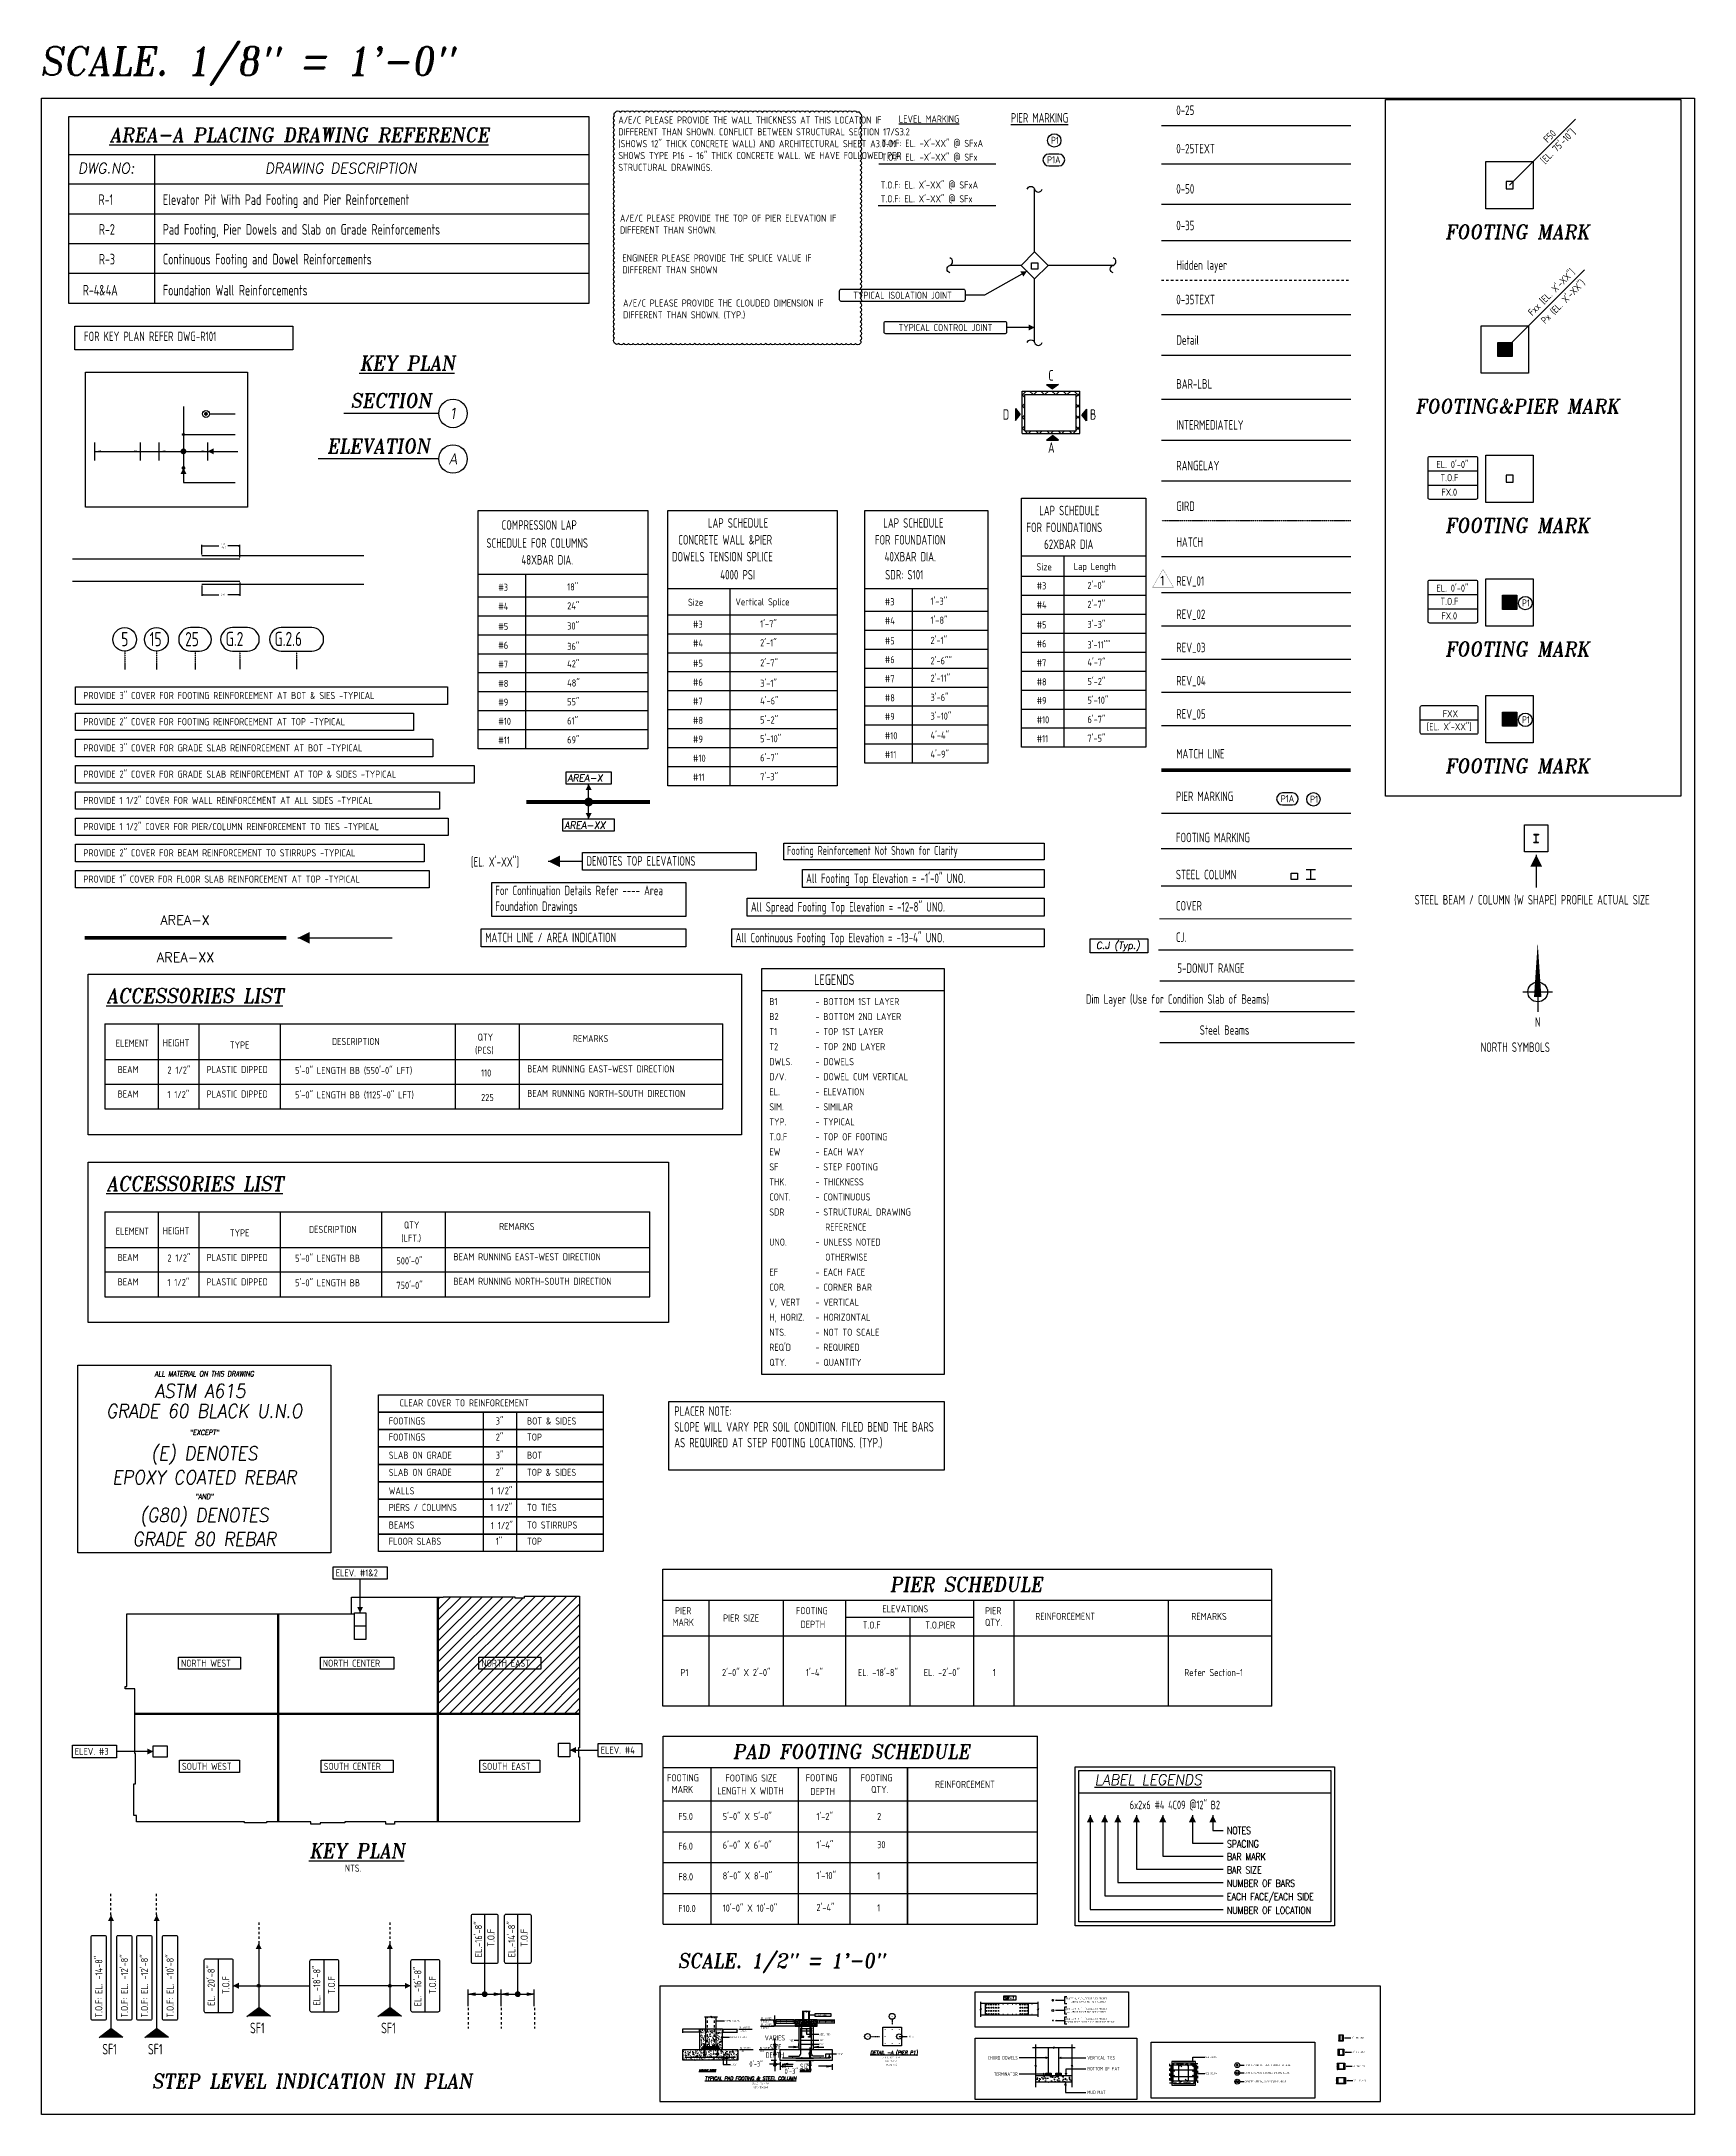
# Model space of a CAD drawing. Header units: inches. Extents: x 10095 to 38568, y -2433 to 4174.
# Drawn here: x 10648 to 12744, y -2273 to 355 of the extents above; entities that cross this region are included whole.
import ezdxf
from ezdxf.enums import TextEntityAlignment as Align

# ---------------------------------------------------------------- set-up
doc = ezdxf.new("R2010")
doc.units = ezdxf.units.IN
doc.header["$MEASUREMENT"] = 0
doc.linetypes.add('HIDDEN', pattern=[6, 3, -3])
doc.linetypes.add('PHANTOM', pattern=[2.5, 1.25, -0.25, 0.25, -0.25, 0.25, -0.25])
doc.layers.get('0').update_dxf_attribs({"linetype": 'CONTINUOUS'})
doc.layers.get('Defpoints').update_dxf_attribs({"linetype": 'CONTINUOUS'})
for name, color, linetype in [('#11 BAR 1 FOOT ABOVE TOP FTG', 1, 'CONTINUOUS'), ('#11 BAR 2 FOOT ABOVE TOP FTG', 2, 'CONTINUOUS'), ('#6@12 SHEAR WALL VERT', 170, 'CONTINUOUS'), ('0-25', 7, 'CONTINUOUS'), ('0-25TEXT', 7, 'CONTINUOUS'), ('0-35', 3, 'CONTINUOUS'), ('0-35TEXT', 3, 'CONTINUOUS'), ('0-50', 10, 'CONTINUOUS'), ('5', 4, 'CONTINUOUS'), ('50', 1, 'CONTINUOUS'), ('BAR-LBL', 2, 'CONTINUOUS'), ('BARLIST', 7, 'CONTINUOUS'), ('C.J', 5, 'CONTINUOUS'), ('COLUMN', 1, 'CONTINUOUS'), ('DETAIL', 83, 'CONTINUOUS'), ('FOOTING MARK', 3, 'CONTINUOUS'), ('GRID', 8, 'PHANTOM'), ('Hatch', 253, 'CONTINUOUS'), ('Hgblock', 7, 'CONTINUOUS'), ('hidden', 7, 'HIDDEN'), ('INTERMEDIATERANGELAY', 7, 'CONTINUOUS'), ('MATCH LINE', 7, 'CONTINUOUS'), ('PIER MARK', 83, 'CONTINUOUS'), ('RANGELAY', 7, 'CONTINUOUS'), ('REBARS', 4, 'CONTINUOUS'), ('REV_02', 30, 'CONTINUOUS'), ('REV_04', 171, 'CONTINUOUS'), ('REV_05', 212, 'CONTINUOUS'), ('REV_1', 150, 'CONTINUOUS'), ('Steel Beams', 252, 'CONTINUOUS'), ('STEEL COLUMN', 171, 'CONTINUOUS'), ('TITLE_BORDER', 7, 'CONTINUOUS')]:
    doc.layers.add(name, color=color, linetype=linetype)
doc.layers.add('COVER', color=6, linetype='CONTINUOUS', lineweight=0, plot=False)
doc.layers.add('Dim', color=30, linetype='CONTINUOUS', plot=False)
doc.layers.add('REV_03', color=7, linetype='CONTINUOUS', true_color=0x9c38ff)
doc.styles.add('AR', font='ARCHQUIK.shx', dxfattribs={"width": 0.8})
doc.styles.add('ATTR', font='romans.shx', dxfattribs={"width": 0.8, "height": 1.8645})
doc.styles.add('ROMANT', font='romant')
doc.dimstyles.new('CADS_DIM_48', dxfattribs={"dimscale": 48, "dimtxt": 0.09375, "dimasz": 0.09375, "dimexe": 0.0625, "dimexo": 0.0625, "dimgap": 0.09375, "dimtad": 0, "dimtih": 1, "dimtoh": 1, "dimzin": 1, "dimdsep": 46, "dimlunit": 4, "dimtxsty": 'AR', "dimblk": 'CLOSED', "dimcen": 0.1875, "dimadec": 0, "dimazin": 0, "dimtfac": 1, "dimtofl": 0, "dimtmove": 0, "dimatfit": 1, "dimldrblk": 'DOTBLANK', "dimfxl": 1, "dimtzin": 0, "dimarcsym": 0})
pattern_1 = [(45, (-1183.1993, 2394.7812), (-0.8838835, 0.8838835), []), (135, (-1183.1993, 2394.7812), (-0.8838835, -0.8838835), [])]

msp = doc.modelspace()

# ---------------------------------------------------------------- texts
at = {"color": 7, "linetype": 'Continuous', "style": 'ROMANT', "oblique": 9, "width": 0.95}
for s, height, p in [('SCALE. 1/8" = 1\'-0"', 36, (10646.29912, 312.4316)), ('%%UAREA-A PLACING DRAWING REFERENCE', 18, (10734.80313, 228.00194)), ('DWG.NO:', 13.5, (10694.68709, 187.91156)), ('DRAWING DESCRIPTION', 13.5, (10931.63373, 187.91156)), ('AREA-X', 9, (11315.08745, -582.94901)), ('AREA-XX', 9, (11311.21826, -642.75761)), ('SCALE. 1/2" = 1\'-0"', 18, (11454.8853, -2086.6985)), ('SW-1', 3.375, (11868.83492, -2126.81524)), ('STEP LEVEL INDICATION IN PLAN', 18, (10788.15376, -2239.42416)), ('%%UWITHOUT PIERS', 2.25, (11481.89967, -2217.9285)), ('%%UTYPICAL PAD FOOTING & STEEL COLUMN', 4.5, (11489.33999, -2229.24886))]:
    msp.add_text(s, height=height, dxfattribs=at).set_placement(p)
at = {"linetype": 'Continuous', "style": 'ROMANT', "oblique": 9, "width": 0.95}
for s, p in [('FOOTING MARK', (12518.74031, 105.00478)), ('FOOTING&PIER MARK', (12518.74031, -116.12456)), ('FOOTING MARK', (12518.74031, -267.15743)), ('FOOTING MARK', (12518.74031, -423.97156)), ('FOOTING MARK', (12518.74031, -571.95425)), ('PIER SCHEDULE', (11820.30789, -1609.71899)), ('PAD FOOTING SCHEDULE', (11674.75541, -1821.57545))]:
    msp.add_text(s, height=18, dxfattribs=at).set_placement(p, align=Align.CENTER)
at = {"color": 7, "linetype": 'Continuous', "style": 'ROMANT', "oblique": 9, "width": 0.95}
for s, height, p in [('%%UKEY PLAN', 18, (11112.14534, -61.44225)), ('C.J (Typ.)', 9, (12012.98162, -794.9481)), ('%%UKEY PLAN', 18, (11048.30028, -1947.38765)), ('%%UDETAIL -A (PIER P1)', 4.5, (11729.15226, -2196.35735)), ('%%UWITH PIER', 2.25, (11616.78028, -2217.9285))]:
    msp.add_text(s, height=height, dxfattribs=at).set_placement(p, align=Align.CENTER)
at = {"color": 7, "linetype": 'Continuous', "style": 'ROMANT'}
for s, p in [('AREA-X', (10830.47386, -764.57179)), ('AREA-XX', (10831.20142, -811.84844))]:
    msp.add_text(s, height=12, dxfattribs=at).set_placement(p, align=Align.CENTER)
at = {"linetype": 'Continuous', "style": 'ROMANT', "oblique": 9, "width": 0.95}
for p in [(10730.75293, -863.47253), (10730.75293, -1101.65447)]:
    msp.add_text('%%UACCESSORIES LIST', height=18, dxfattribs=at).set_placement(p)
at = {"layer": '0-25', "style": 'AR', "width": 0.8}
msp.add_text('0-25', height=12.02087, dxfattribs=at).set_placement((12086.86268, 262.08876))
at = {"layer": '0-25TEXT', "style": 'AR', "width": 0.8}
for s, height, p in [('0-25TEXT', 12.02087, (12086.86268, 213.40454)), ("ADD'L. TIES", 2.25, (11634.70934, -2172.27207)), ('TIES', 2.25, (11634.70934, -2179.72515)), ('D/V.', 2.25, (11634.70934, -2184.86028)), ('B EW', 2.25, (11657.30804, -2197.03466)), ('B EW', 2.25, (11522.85533, -2210.43962))]:
    msp.add_text(s, height=height, dxfattribs=at).set_placement(p)
at = {"layer": '0-35', "style": 'AR', "width": 0.8}
for s, p in [('R-1', (10720.80834, 148.06137)), ('Elevator Pit With Pad Footing and Pier Reinforcement', (10802.27545, 148.06137)), ('R-2', (10721.22021, 110.31697)), ('Pad Footing, Pier Dowels and Slab on Grade Reinforcements', (10802.27545, 110.31697)), ('R-3', (10721.22021, 72.57256)), ('Continuous Footing and Dowel Reinforcements', (10802.27545, 72.57256)), ('R-4&4A', (10700.77939, 33.22418)), ('Foundation Wall Reinforcements', (10802.27545, 33.22418))]:
    msp.add_text(s, height=13.5, dxfattribs=at).set_placement(p)
at = {"layer": '0-35TEXT', "style": 'AR', "width": 0.8}
for s, height, p in [('%%ULEVEL MARKING', 9, (11735.16732, 252.46974)), ('T.O.F: EL. -X\'-XX" @ SFxA', 9, (11713.28859, 221.61244)), ('T.O.F: EL. -X\'-XX" @ SFx', 9, (11713.28859, 204.07604)), ('T.O.F: EL. X\'-XX" @ SFxA', 9, (11712.16677, 168.8386)), ('T.O.F: EL. X\'-XX" @ SFx', 9, (11712.16677, 151.30221)), ('0-35', 12.02087, (12086.86268, 115.98327)), ('0-35TEXT', 12.02087, (12086.86268, 22.0999)), ('C', 13.46625, (11924.71514, -74.79429)), ('D', 13.49966, (11867.03656, -124.36951)), ('B', 13.49966, (11977.53963, -124.36951)), ('A', 13.49966, (11924.28821, -166.28545)), ('LAP SCHEDULE', 12.0208696, (11913.04779, -245.39605)), ('COMPRESSION LAP', 12.0208696, (11231.70279, -263.67283)), ('LAP SCHEDULE', 12.0208696, (11493.08791, -261.14294)), ('LAP SCHEDULE', 12.0208696, (11715.39906, -261.14294)), ('FOR FOUNDATIONS', 12.0208696, (11896.86489, -266.76649)), ('SCHEDULE FOR COLUMNS', 12.0208696, (11212.40234, -286.5612)), ('CONCRETE WALL &PIER', 12.0208696, (11455.50531, -282.51337)), ('FOR FOUNDATION', 12.0208696, (11704.79266, -282.51337)), ('62XBAR DIA', 12.02087, (11919.31172, -288.13691)), ('48XBAR DIA.', 12.0208696, (11256.71114, -307.93163)), (' DOWELS TENSION SPLICE', 12.0208696, (11442.31438, -303.88381)), ('4000 PSI', 12.02087, (11508.79144, -326.78403)), ('40XBAR DIA.', 12.0208696, (11717.13329, -303.88381)), ('SDR: S101', 12.02087, (11717.82977, -326.78403)), ('Size', 9.015652, (11909.77708, -315.28369)), ('#3', 9.015652, (11227.47523, -341.2703)), ('#3', 9.015652, (11909.77708, -339.32543)), ('#4', 9.015652, (11227.47523, -365.31204)), ('Size', 9.015652, (11467.9456, -360.15229)), ('#3', 9.015652, (11717.40557, -359.49773)), ('#4', 9.015652, (11909.77708, -363.36717)), ('#5', 9.015652, (11227.47523, -390.76372)), ('#3', 9.015652, (11474.27636, -388.10154)), ('#4', 9.015652, (11717.40557, -383.53947)), ('#5', 9.015652, (11909.77708, -388.81884)), ('#6', 9.015652, (11227.47523, -414.67115)), ('#4', 9.015652, (11474.27636, -412.14328)), ('#5', 9.015652, (11717.40557, -408.99114)), ('#6', 9.015652, (11909.77708, -412.72627)), ('#7', 9.015652, (11227.47523, -438.80713)), ('#5', 9.015652, (11474.27636, -437.59495)), ('#6', 9.015652, (11717.40557, -432.89857)), ('#7', 9.015652, (11909.77708, -436.86226)), ('PROVIDE 3" COVER FOR FOOTING REINFORCEMENT AT BOT & SIES -TYPICAL', 9, (10701.64059, -478.34254)), ('#8', 9.015652, (11227.47523, -463.06733)), ('#6', 9.015652, (11474.27636, -461.50238)), ('#7', 9.015652, (11717.40557, -457.03456)), ('#8', 9.015652, (11717.40557, -481.29475)), ('#8', 9.015652, (11909.77708, -461.12246)), ('#9', 9.015652, (11227.47523, -486.8456)), ('#7', 9.015652, (11474.27636, -485.63837)), ('#9', 9.015652, (11717.40557, -505.07302)), ('#9', 9.015652, (11909.77708, -484.90073)), ('PROVIDE 2" COVER FOR FOOTING REINFORCEMENT AT TOP -TYPICAL', 9, (10701.64059, -511.59185)), ('#10', 9.015652, (11227.47523, -511.13123)), ('#8', 9.015652, (11474.27636, -509.89856)), ('#9', 9.015652, (11474.27636, -533.67684)), ('#10', 9.015652, (11717.40557, -529.35866)), ('#10', 9.015652, (11909.77708, -509.18636)), ('#11', 9.015652, (11909.77708, -533.17534)), ('PROVIDE 3" COVER FOR GRADE SLAB REINFORCEMENT AT BOT -TYPICAL', 9, (10701.64059, -544.84116)), ('#11', 9.015652, (11227.47523, -535.12022)), ('#10', 9.015652, (11474.27636, -557.96247)), ('#11', 9.015652, (11717.40557, -553.34764)), ('PROVIDE 2" COVER FOR GRADE SLAB REINFORCEMENT AT TOP & SIDES -TYPICAL', 9, (10701.64059, -578.09047)), ('#11', 9.015652, (11474.27636, -581.95145)), ('PROVIDE 1 1/2" COVER FOR WALL REINFORCEMENT AT ALL SIDES -TYPICAL', 9, (10701.64059, -611.33978)), ('PROVIDE 1 1/2" COVER FOR PIER/COLUMN REINFORCEMENT TO TIES -TYPICAL', 9, (10701.64059, -644.58909)), ('PROVIDE 2" COVER FOR BEAM REINFORCEMENT TO STIRRUPS -TYPICAL', 9, (10701.64059, -677.8384)), ('[EL. X\'-XX"]', 12, (11192.95022, -690.84489)), ('DENOTES TOP ELEVATIONS', 12, (11339.12573, -689.58123)), ('Footing Reinforcement Not Shown for Clarity', 11.2497187, (11593.27597, -675.97242)), ('PROVIDE 1" COVER FOR FLOOR SLAB REINFORCEMENT AT TOP -TYPICAL', 9, (10701.64059, -711.08771)), ('All Footing Top Elevation = -1\'-0" UNO.', 12, (11617.56374, -711.57917)), ('All Spread Footing Top Elevation = -12-8" UNO.', 12, (11547.63222, -747.82071)), ('MATCH LINE / AREA INDICATION', 12, (11210.83412, -786.60909)), ('All Continuous Footing Top Elevation = -13-4" UNO.', 12, (11528.20388, -786.84384)), ('B1', 9, (11571.00696, -866.36793)), ('- BOTTOM 1ST LAYER', 9, (11629.40027, -866.36793)), ('B2', 9, (11571.00696, -885.42505)), ('- BOTTOM 2ND LAYER', 9, (11629.40027, -885.42505)), ('ELEMENT', 8.999775, (10742.43995, -919.17271)), ('HEIGHT', 8.999775, (10802.00911, -918.77416)), ('TYPE', 8.999775, (10887.15454, -921.43207)), ('DESCRIPTION', 8.999775, (11016.54085, -917.00227)), ('(PCS)', 8.999775, (11197.98332, -928.08018)), ('QTY', 8.999775, (11201.23592, -911.4531)), ('REMARKS', 8.999775, (11321.9988, -913.28729)), ('T1', 9, (11571.00696, -904.48217)), ('T2', 9, (11571.00696, -923.5393)), ('- TOP 1ST LAYER', 9, (11629.40027, -904.48217)), ('- TOP 2ND LAYER', 9, (11629.40027, -923.5393)), ('NORTH SYMBOLS', 12, (12472.71497, -925.65415)), ('2 1/2"', 8.999775, (10808.05416, -953.25873)), ('PLASTIC DIPPED', 8.999775, (10857.7374, -952.54687)), ('5\'-0" LENGTH BB (550\'-0" LFT)', 8.999775, (10969.82394, -953.69379)), ('BEAM RUNNING EAST-WEST DIRECTION', 8.999775, (11264.10432, -951.77968)), ('DWLS.', 9, (11571.00696, -942.59642)), ('- DOWELS', 9, (11629.40027, -942.59642)), ('110', 8.999775, (11205.61864, -956.92905)), ('D/V.', 9, (11571.00696, -961.65354)), ('EL.', 9, (11571.00696, -980.71066)), ('- DOWEL CUM VERTICAL', 9, (11629.40027, -961.65354)), ('- ELEVATION', 9, (11629.40027, -980.71066)), ('1 1/2"', 8.999775, (10808.05416, -984.30237)), ('PLASTIC DIPPED', 8.999775, (10857.7374, -983.59051)), ('5\'-0" LENGTH BB (1125\'-0" LFT)', 8.999775, (10969.82394, -984.73743)), ('225', 8.999775, (11205.61864, -987.97269)), ('BEAM RUNNING NORTH-SOUTH DIRECTION', 8.999775, (11264.10432, -982.82332)), ('SIM.', 9, (11571.00696, -999.76778)), ('- SIMILAR', 9, (11629.40027, -999.76778)), ('TYP.', 9, (11571.00696, -1018.8249)), ('- TYPICAL', 9, (11629.40027, -1018.8249)), ('T.O.F', 9, (11571.00696, -1037.88202)), ('EW', 9, (11571.00696, -1056.93914)), ('- TOP OF FOOTING', 9, (11629.40027, -1037.88202)), ('- EACH WAY', 9, (11629.40027, -1056.93914)), ('SF', 9, (11571.00696, -1075.99626)), ('- STEP FOOTING', 9, (11629.40027, -1075.99626)), ('THK.', 9, (11571.00696, -1095.05338)), ('- THICKNESS', 9, (11629.40027, -1095.05338)), ('SDR', 9, (11571.00696, -1133.16762)), ('CONT.', 9, (11571.00696, -1114.1105)), ('- CONTINUOUS', 9, (11629.40027, -1114.1105)), ('- STRUCTURAL DRAWING', 9, (11629.40027, -1133.16762)), ('ELEMENT', 8.999775, (10742.43995, -1157.35465)), ('HEIGHT', 8.999775, (10802.00911, -1156.9561)), ('TYPE', 8.999775, (10887.15454, -1159.61401)), ('DESCRIPTION', 8.999775, (10987.37606, -1155.18421)), ('(LFT.)', 8.999775, (11104.52333, -1166.26212)), ('QTY', 8.999775, (11107.77593, -1149.63505)), ('REMARKS', 8.999775, (11228.53881, -1151.46923)), ('REFERENCE', 9, (11641.81181, -1152.22474)), ('2 1/2"', 8.999775, (10808.05416, -1191.44067)), ('PLASTIC DIPPED', 8.999775, (10857.7374, -1190.72881)), ('5\'-0" LENGTH BB', 8.999775, (10969.82394, -1191.87573)), ('BEAM RUNNING EAST-WEST DIRECTION', 8.999775, (11170.64432, -1189.96162)), ('UNO.', 9, (11571.00696, -1171.28186)), ('- UNLESS NOTED', 9, (11629.40027, -1171.28186)), ('OTHERWISE', 9, (11641.81181, -1190.33898)), ('500\'-0"', 8.999775, (11098.23904, -1195.11099)), ('EF', 9, (11571.00696, -1209.3961)), ('- EACH FACE', 9, (11629.40027, -1209.3961)), ('1 1/2"', 8.999775, (10808.05416, -1222.48432)), ('PLASTIC DIPPED', 8.999775, (10857.7374, -1221.77245)), ('5\'-0" LENGTH BB', 8.999775, (10969.82394, -1222.91937)), ('750\'-0"', 8.999775, (11098.23904, -1226.15464)), ('BEAM RUNNING NORTH-SOUTH DIRECTION', 8.999775, (11170.64432, -1221.00526)), ('COR.', 9, (11571.00696, -1228.45322)), ('- CORNER BAR', 9, (11629.40027, -1228.45322)), ('V, VERT', 9, (11571.00696, -1247.51035)), ('H, HORIZ.', 9, (11571.00696, -1266.56747)), ('- VERTICAL', 9, (11629.40027, -1247.51035)), ('- HORIZONTAL', 9, (11629.40027, -1266.56747)), ('NTS.', 9, (11571.00696, -1285.62459)), ('- NOT TO SCALE', 9, (11629.40027, -1285.62459)), ("REQ'D", 9, (11571.00696, -1304.68171)), ('- REQUIRED', 9, (11629.40027, -1304.68171)), ('QTY.', 9, (11571.00696, -1323.73883)), ('- QUANTITY', 9, (11629.40027, -1323.73883)), ('CLEAR COVER TO REINFORCEMENT', 9, (11102.3627, -1375.19547)), ('FOOTINGS', 9, (11088.58587, -1398.11013)), ('3"', 9, (11224.17077, -1398.11013)), ('BOT & SIDES', 9, (11263.83825, -1398.11013)), ('FOOTINGS', 9, (11088.58587, -1418.45932)), ('2"', 9, (11224.17077, -1418.45932)), ('TOP', 9, (11263.83825, -1418.45932)), ('SLAB ON GRADE', 9, (11088.58587, -1441.48703)), ('3"', 9, (11224.17077, -1441.48703)), ('BOT', 9, (11263.83825, -1441.48703)), ('SLAB ON GRADE', 9, (11088.58587, -1463.21186)), ('2"', 9, (11224.17077, -1463.21186)), ('TOP & SIDES', 9, (11263.83825, -1463.21186)), ('WALLS', 9, (11088.58587, -1486.6011)), ('1 1/2"', 9, (11217.24718, -1507.6381)), ('1 1/2"', 9, (11217.56301, -1486.6011)), ('PIERS / COLUMNS', 9, (11088.58587, -1507.6381)), ('BEAMS', 9, (11088.58587, -1529.97799)), ('1 1/2"', 9, (11218.11872, -1530.73504)), ('TO TIES', 9, (11263.83825, -1507.6381)), ('TO STIRRUPS', 9, (11263.83825, -1529.97799)), ('FLOOR SLABS', 9, (11088.58587, -1550.58069)), ('1"', 9, (11224.17077, -1550.58069)), ('TOP', 9, (11263.83825, -1550.58069)), ('ELEV. #1&2', 9, (11021.38799, -1590.72356)), ('ELEVATIONS', 9, (11714.24193, -1636.2384)), ('MARK', 9, (11448.28916, -1653.34083)), ('PIER', 9, (11451.4595, -1638.55923)), ('PIER SIZE', 9, (11512.48777, -1647.86965)), ('FOOTING', 9, (11604.71706, -1638.55923)), ('DEPTH', 9, (11610.61582, -1655.85898)), ('T.O.F', 9, (11689.43501, -1656.79495)), ('T.O.PIER ', 9, (11768.70991, -1656.79495)), ('QTY.', 9, (11844.31604, -1653.34083)), ('PIER', 9, (11844.51468, -1638.55923)), ('REINFORCEMENT', 9, (11908.0986, -1645.80337)), ('REMARKS', 9, (12105.8867, -1645.80337)), ('NORTH WEST', 9, (10825.30587, -1705.12746)), ('NORTH CENTER', 9, (11005.05666, -1705.12746)), ('NORTH EAST', 9, (11206.10562, -1705.12746)), ('1\'-4"', 9, (11617.4259, -1716.91712)), ('1', 9, (11854.22953, -1717.01688)), ('Refer Section-1', 9, (12096.95303, -1717.01688)), ('ELEV. #3', 9, (10690.65334, -1817.06388)), ('ELEV. #4', 9, (11357.30673, -1815.29283)), ('SOUTH WEST', 9, (10826.42311, -1835.92038)), ('SOUTH CENTER', 9, (11006.1739, -1835.92038)), ('SOUTH EAST', 9, (11207.09872, -1835.92038)), ('FOOTING', 9, (11441.34699, -1850.41569)), ('MARK', 9, (11447.24575, -1865.19729)), ('LENGTH X WIDTH', 9, (11505.20051, -1867.05924)), ('FOOTING SIZE', 9, (11515.37889, -1850.72163)), ('FOOTING', 9, (11617.08176, -1850.41569)), ('DEPTH', 9, (11622.98052, -1867.71544)), ('FOOTING', 9, (11686.7784, -1850.41569)), ('QTY.', 9, (11700.05987, -1865.19729)), ('REINFORCEMENT', 9, (11780.97573, -1858.76529)), ('5\'-0" X 5\'-0"', 9, (11511.88069, -1899.47455)), ('1\'-2"', 9, (11630.6611, -1899.47455)), ('2', 9, (11707.64327, -1899.47455)), ('6\'-0" X 6\'-0"', 9, (11511.88069, -1935.91851)), ('1\'-4"', 9, (11630.6611, -1935.61937)), ('30', 9, (11707.64327, -1935.18375)), ('NTS.', 9, (11032.94173, -1964.93591)), ('8\'-0" X 8\'-0"', 9, (11511.88069, -1974.8193)), ('1\'-10"', 9, (11630.6611, -1974.37298)), ('1', 9, (11707.64327, -1974.75035)), ('10\'-0" X 10\'-0"', 9, (11511.88069, -2015.59053)), ('2\'-4"', 9, (11630.6611, -2014.88427)), ('1', 9, (11707.64327, -2015.4523)), ('_\'-__" ABOVE TOP OF MAT WITH COUPLER', 2.25, (11945.99613, -2130.96446)), ('DENOTES #_ X _\'-__" DOWELS TO PROJECT', 2.25, (11945.99613, -2126.96446)), ('STEEL COLUMN', 2.25, (11515.37495, -2155.30869)), ('T.O.SOG', 2.25, (11560.702, -2155.95774)), ('EL. VARIES', 2.25, (11560.702, -2151.95774)), ('Steel Column', 2.25, (11630.26774, -2147.59293)), ('_\'-__" ABOVE TOP OF MAT WITH COUPLER', 2.25, (11945.99613, -2143.844)), ('TENSION SPLICE CLASS B LAP ABOVE TOP OF MAT', 2.25, (11945.99613, -2156.55196)), ('DENOTES #_ X _\'-__" DOWELS TO PROJECT', 2.25, (11945.99613, -2139.844)), ('DENOTES #_ X _\'-__" DOWELS TO PROJECT', 2.25, (11945.99613, -2152.55196)), ('SF1', 13.499662, (10912.70235, -2169.88623)), ('SF1', 13.499662, (11078.94267, -2169.88623)), ('CONCRETE COVER', 2.25, (11521.451, -2175.82729)), ('T.O.SOG', 2.25, (11533.14142, -2167.68352)), ('EL. VARIES', 2.25, (11533.14142, -2163.68352)), ('T.O.PIER', 2.25, (11560.702, -2163.96062)), ('EL. VARIES', 2.25, (11560.702, -2159.96062)), ('DWLS.', 2.249944, (11746.81832, -2175.03011)), ('6" THK. CMU', 2.25, (12309.28274, -2176.74626)), ('SF1', 13.499662, (10725.458, -2196.70588)), ('SF1', 13.499662, (10783.37768, -2196.70588)), ('T.O.F', 2.25, (11533.99786, -2193.55272)), ('EL. VARIES', 2.25, (11533.99786, -2189.55272)), ('T.O.F', 2.25, (11559.0469, -2193.55272)), ('EL. VARIES', 2.25, (11559.0469, -2189.55272)), ('SCALE. 1/2" = 1\'-0"', 2.2499437, (11714.43755, -2201.60243)), ('SDR: 10/S3.2', 2.2499437, (11717.9595, -2206.29742)), ('VERTICAL TIES', 4.4998875, (11974.199, -2203.17213)), ('COL. ABOVE', 2.249944, (12123.9773, -2201.12911)), ('8" THK. CMU', 2.25, (12310.03274, -2194.75025)), ('SCALE : 1/2 =1\'-0"', 2.25, (11549.07045, -2234.45733)), ("(REQ'D X 6)", 2.2499437, (11719.17296, -2210.83629)), ('BOTTOM OF MAT', 4.4998875, (11974.199, -2216.99726)), ('COL. BELOW', 2.249944, (12123.9773, -2221.71976)), ('DENOTES VERTICAL BARS TERMINATE AT SLAB.', 2.2499437, (12174.09115, -2211.32068)), ('DENOTES SEPARATE DOWELS SPLICING ABOVE.', 2.2499437, (12174.09115, -2220.98667)), ('DENOTES VERTICAL BARS SPLICING ABOVE.', 2.2499437, (12174.09115, -2232.21522)), ('10" THK. CMU', 2.25, (12310.78274, -2212.75424)), ('12" THK. CMU', 2.25, (12311.53274, -2230.75823)), ('SDR : 1&4/S6-1', 2.25, (11551.01184, -2239.44899)), ('MUD MAT', 4.499887, (11974.199, -2246.95475))]:
    msp.add_text(s, height=height, dxfattribs=at).set_placement(p)
at = {"layer": '0-35TEXT', "color": 1, "style": 'AR', "width": 0.8}
for s, height, p in [('Lap Length', 9.015652, (11956.93228, -314.74957)), ('18"', 9.015652, (11314.73438, -340.73618)), ('2\'-0"', 9.015652, (11974.1725, -338.79131)), ('24"', 9.015652, (11314.73438, -364.77792)), ('Vertical Splice', 9.0156522, (11528.03391, -359.61817)), ('1\'-3"', 9.015652, (11775.3003, -358.96361)), ('2\'-7"', 9.015652, (11974.1725, -362.83305)), ('30"', 9.015652, (11314.73438, -390.2296)), ('1\'-7"', 9.015652, (11559.36726, -387.56742)), ('1\'-8"', 9.015652, (11775.3003, -383.00535)), ('3\'-3"', 9.015652, (11974.1725, -388.28472)), ('36"', 9.015652, (11314.73438, -416.13114)), ('2\'-1"', 9.015652, (11559.36726, -411.60916)), ('2\'-1"', 9.015652, (11775.3003, -408.45702)), ('3\'-11""', 9.015652, (11974.1725, -414.18627)), ('42"', 9.015652, (11314.73438, -438.27301)), ('2\'-7"', 9.015652, (11559.36726, -437.06083)), ('2\'-6""', 9.015652, (11775.3003, -434.35856)), ('2\'-11"', 9.015652, (11775.3003, -456.50044)), ('4\'-7"', 9.015652, (11974.1725, -436.32814)), ('48"', 9.015652, (11314.73438, -462.53321)), ('3\'-1"', 9.015652, (11559.36726, -462.96238)), ('3\'-6"', 9.015652, (11775.3003, -480.76063)), ('5\'-2"', 9.015652, (11974.1725, -460.58834)), ('55"', 9.015652, (11314.73438, -486.31148)), ('4\'-6"', 9.015652, (11559.36726, -485.10425)), ('5\'-2"', 9.015652, (11559.36726, -509.36445)), ('3\'-10"', 9.015652, (11775.3003, -504.53891)), ('5\'-10"', 9.015652, (11974.1725, -484.36661)), ('6\'-7"', 9.015652, (11974.1725, -508.65224)), ('61"', 9.015652, (11314.73438, -510.59711)), ('69"', 9.015652, (11314.73438, -534.5861)), ('5\'-10"', 9.015652, (11559.36726, -533.14272)), ('4\'-4"', 9.015652, (11775.3003, -528.82454)), ('7\'-5"', 9.015652, (11974.1725, -532.64122)), ('6\'-7"', 9.015652, (11559.36726, -557.42835)), ('4\'-9"', 9.015652, (11775.3003, -552.81352)), ('7\'-3"', 9.015652, (11559.36726, -581.41733))]:
    msp.add_text(s, height=height, dxfattribs=at).set_placement(p)
at = {"layer": '0-35TEXT', "color": 7, "style": 'AR', "width": 0.8}
msp.add_text('LEGENDS', height=13.499662, dxfattribs=at).set_placement((11653.36256, -840.7748), align=Align.CENTER)
at = {"layer": '0-35TEXT', "style": 'AR', "width": 0.8}
for s, p in [('2\'-0" X 2\'-0"', (11541.75652, -1717.01688)), ('EL. -18\'-8"', (11708.62327, -1717.01688)), ('EL. -2\'-0"', (11789.60742, -1717.01688))]:
    msp.add_text(s, height=9, dxfattribs=at).set_placement(p, align=Align.CENTER)
for s, height, p in [('PIER', 2.25, (11601.6787, -2180.26523)), ('CHORD DOWELS', 4.4998875, (11885.72721, -2203.17213)), ('TERMINATOR', 4.499887, (11885.72721, -2223.82953))]:
    msp.add_text(s, height=height, dxfattribs=at).set_placement(p, align=Align.RIGHT)
at = {"layer": '0-35TEXT', "style": 'AR'}
for s, insert, char_height, width, attachment_point in [('For Continuation Details Refer ---- Area Foundation Drawings', (11223.58019, -714.98834), 12, 237.6827586, 1), ('STEEL BEAM / COLUMN (W SHAPE) PROFILE ACTUAL SIZE', (12537.92876, -726.8564), 12, 291.8808597, 2), ('BEAM', (10744.93627, -943.55282), 8.999775, 116.5532141, 1), ('BEAM', (10744.93627, -974.59647), 8.999775, 116.5532141, 1), ('BEAM', (10744.93627, -1181.73477), 8.999775, 116.5532141, 1), ('BEAM', (10744.93627, -1212.77841), 8.999775, 116.5532141, 1), ('PLACER NOTE: {\\L\\P}SLOPE WILL VARY PER SOIL CONDITION. FILED BEND THE BARS AS REQUIRED AT STEP FOOTING LOCATIONS. (TYP.)', (11450.51693, -1375.0409), 12, 340.3044592, 1)]:
    msp.add_mtext(s, dxfattribs=dict(at, insert=insert, char_height=char_height, width=width, attachment_point=attachment_point))
at = {"layer": '0-50', "style": 'AR', "width": 0.8}
for s, height, p in [('0-50', 12.02087, (12086.86268, 162.37808)), ('FOR KEY PLAN REFER DWG-R101', 12, (10702.27225, -24.55691)), ('5', 18, (10749.51357, -411.38484)), ('15', 18, (10785.56497, -411.38484)), ('25', 18, (10830.5109, -411.38484)), ('G.2', 18, (10881.84248, -411.13386)), ('G.2.6', 18, (10943.73877, -411.13386)), ('P1', 9, (11458.2641, -1717.01688)), ('F5.0', 9, (11455.5642, -1899.47455)), ('F6.0', 9, (11455.5642, -1937.13748)), ('F8.0', 9, (11455.5642, -1976.03826)), ('F10.0', 9, (11455.5642, -2016.14743)), ('-', 4.5, (11725.46213, -2150.69109)), ('-', 4.5, (11694.62528, -2176.0673))]:
    msp.add_text(s, height=height, dxfattribs=at).set_placement(p)
at = {"layer": '5', "style": 'AR', "width": 0.8}
msp.add_text('5-DONUT RANGE', height=12, dxfattribs=at).set_placement((12088.17163, -825.46182, -4.4))
at = {"layer": 'BAR-LBL', "style": 'AR', "width": 0.8}
msp.add_text('BAR-LBL', height=12.02087, dxfattribs=at).set_placement((12086.86268, -84.85098))
at = {"layer": 'C.J', "style": 'AR', "width": 0.8}
msp.add_text('CJ.', height=12, dxfattribs=at).set_placement((12086.39793, -786.22828, -4.4))
at = {"layer": 'COVER', "style": 'AR', "width": 0.8}
msp.add_text('COVER', height=12, dxfattribs=at).set_placement((12086.39793, -746.45456, -4.4))
at = {"layer": 'DETAIL', "style": 'AR', "width": 0.8}
for s, p in [('TYPICAL ISOLATION JOINT', (11739.90034, 29.01988)), ('TYPICAL CONTROL JOINT', (11794.25313, -11.91622))]:
    msp.add_text(s, height=8.999775, dxfattribs=at).set_placement(p, align=Align.CENTER)
msp.add_text('Detail', height=12.02087, dxfattribs=at).set_placement((12086.86268, -29.22963))
for s, p in [('T.O.F: EL. -14-8"', (10725.48837, -2149.90787)), ('T.O.F: EL. -12\'-8"', (10758.01517, -2149.90787)), ('T.O.F: EL. -12\'-8"', (10783.40805, -2149.90787)), ('T.O.F: EL. -10\'-8"', (10815.93485, -2149.90787))]:
    msp.add_text(s, height=8.999775, rotation=90, dxfattribs=at).set_placement(p)
at = {"layer": 'DETAIL', "char_height": 9, "attachment_point": 1, "style": 'AR'}
for s, insert, width in [('A/E/C PLEASE PROVIDE THE WALL THICKNESS AT THIS LOCATION IF DIFFERENT THAN SHOWN. CONFLICT BETWEEN STRUCTURAL SECTION 17/S3.2 (SHOWS 12" THICK CONCRETE WALL) AND ARCHITECTURAL SHEET A3.0-M SHOWS TYPE P16 - 16" THICK CONCRETE WALL. WE HAVE FOLLOWED PER STRUCTURAL DRAWINGS.', (11379.59689, 260.20878), 305.9295977), ('A/E/C PLEASE PROVIDE THE TOP OF PIER ELEVATION IF DIFFERENT THAN SHOWN.', (11381.64738, 135.75212), 227.603838), ('ENGINEER PLEASE PROVIDE THE SPLICE VALUE IF DIFFERENT THAN SHOWN', (11384.77066, 85.24674), 227.603838), ('A/E/C PLEASE PROVIDE THE CLOUDED DIMENSION IF DIFFERENT THAN SHOWN. (TYP.)', (11385.60985, 28.20337), 230.1531241)]:
    msp.add_mtext(s, dxfattribs=dict(at, insert=insert, width=width))
at = {"layer": 'Dim', "style": 'AR', "width": 0.8}
msp.add_text('Dim Layer (Use for Condition Slab of Beams)', height=12, dxfattribs=at).set_placement((11972.2982, -864.69536, -4.4))
at = {"layer": 'FOOTING MARK', "style": 'AR', "width": 0.8}
msp.add_text('[EL. 75\'-10"]', height=8.999775, rotation=45, dxfattribs=at).set_placement((12554.0228, 199.45733))
for s, rotation, p in [('F50', 45, (12563.33821, 231.99732)), ('Fxx [EL. X\'-XX"]', 45, (12565.57091, 34.27249)), ('EL.-16\'-8"', 90, (11206.8537, -2050.67434)), ('T.O.F', 90, (11222.6984, -2048.74674)), ('EL.-14\'-8"', 90, (11248.87761, -2050.67434)), ('T.O.F', 90, (11264.72232, -2048.74674)), ('EL. -20\'-8"', 90, (10867.98478, -2109.25816)), ('T.O.F', 90, (10886.54936, -2108.64157)), ('EL. -18\'-8"', 90, (11001.89416, -2109.25816)), ('T.O.F', 90, (11020.45874, -2108.64157)), ('EL. -16\'-8"', 90, (11129.91377, -2110.44112)), ('T.O.F', 90, (11148.47835, -2108.64157))]:
    msp.add_text(s, height=8.999775, rotation=rotation, dxfattribs=at).set_placement(p, align=Align.CENTER)
for s, p in [('EL. 0\'-0"', (12436.94653, -185.49379)), ('T.O.F', (12433.04107, -202.20839)), ('FX.0', (12432.84476, -220.65516)), ('EL. 0\'-0"', (12436.94653, -342.30793)), ('T.O.F', (12433.04107, -359.02253)), ('FX.0', (12432.84476, -377.4693)), ('FXX', (12434.34089, -501.40913)), ('[EL. X\'-XX"]', (12432.84476, -517.91163))]:
    msp.add_text(s, height=8.999775, dxfattribs=at).set_placement(p, align=Align.CENTER)
at = {"layer": 'GRID', "lineweight": -3, "style": 'AR', "width": 0.8}
msp.add_text('GIRD', height=12.02087, dxfattribs=at).set_placement((12086.86268, -239.90453))
at = {"layer": 'Hatch', "style": 'AR', "width": 0.8}
msp.add_text('HATCH', height=12.02087, dxfattribs=at).set_placement((12086.86268, -285.3885))
at = {"layer": 'hidden', "style": 'AR', "width": 0.8}
msp.add_text('Hidden layer', height=12.0208696, dxfattribs=at).set_placement((12086.86268, 65.80717))
at = {"layer": 'INTERMEDIATERANGELAY', "style": 'AR', "width": 0.8}
msp.add_text('INTERMEDIATELY', height=12.0208696, dxfattribs=at).set_placement((12086.86268, -136.8219))
at = {"layer": 'MATCH LINE', "linetype": 'PHANTOM', "ltscale": 10, "style": 'AR', "width": 0.8}
msp.add_text('MATCH LINE', height=12.02087, dxfattribs=at).set_placement((12086.72195, -553.71101, -5.5))
at = {"layer": 'PIER MARK', "style": 'AR', "width": 0.8}
for s, height, p in [('%%UPIER MARKING', 12, (11877.12269, 252.46974)), ('PIER MARKING', 12, (12086.39793, -607.66518, -4.4)), ('P1A', 9, (12219.21054, -609.15972)), ('P1', 9, (12256.44, -609.80574)), ('FOOTING MARKING', 12, (12086.39793, -659.85583, -4.4))]:
    msp.add_text(s, height=height, dxfattribs=at).set_placement(p)
at = {"layer": 'PIER MARK', "color": 3, "style": 'AR', "width": 0.8}
for s, p in [('P1', (11927.93725, 225.45786)), ('P1A', (11923.04686, 200.84172)), ('P1', (12524.996, -361.03625)), ('P1', (12524.996, -509.01893))]:
    msp.add_text(s, height=9, dxfattribs=at).set_placement(p)
at = {"layer": 'PIER MARK', "style": 'AR', "width": 0.8}
msp.add_text('Px (EL. X\'-XX")', height=8.999775, rotation=45, dxfattribs=at).set_placement((12580.25982, 22.38146), align=Align.CENTER)
at = {"layer": 'RANGELAY', "style": 'AR', "width": 0.8}
msp.add_text('RANGELAY', height=12.02087, dxfattribs=at).set_placement((12086.86268, -188.41325))
at = {"layer": 'REV_02', "style": 'AR', "width": 0.8}
msp.add_text('REV_02', height=12.02087, dxfattribs=at).set_placement((12086.86268, -376.85154, -1.1))
at = {"layer": 'REV_03', "style": 'AR', "width": 0.8}
msp.add_text('REV_03', height=12.02087, dxfattribs=at).set_placement((12086.86268, -418.97828, -2.2))
at = {"layer": 'REV_04', "style": 'AR', "width": 0.8}
msp.add_text('REV_04', height=12.02087, dxfattribs=at).set_placement((12086.86268, -461.10503, -3.3))
at = {"layer": 'REV_05', "style": 'AR', "width": 0.8}
msp.add_text('REV_05', height=12.02087, dxfattribs=at).set_placement((12086.86268, -503.23178, -4.4))
at = {"layer": 'REV_1', "style": 'AR', "width": 0.8}
msp.add_text('REV_01', height=12.02087, dxfattribs=at).set_placement((12086.86268, -334.72479))
at = {"layer": 'Steel Beams', "style": 'AR', "width": 0.8}
msp.add_text('Steel Beams', height=12, dxfattribs=at).set_placement((12116.61726, -903.92889, -4.4))
at = {"layer": 'STEEL COLUMN', "color": 171, "style": 'AR', "width": 0.8}
msp.add_text('STEEL COLUMN', height=12, dxfattribs=at).set_placement((12086.39793, -706.82969, -4.4))

# ---------------------------------------------------------------- blocks, each defined once
blk = doc.blocks.new('_Closed')
at = {"color": 0, "linetype": 'ByBlock', "lineweight": -2}
for p, q in [((-1, 0.17), (0, 0)), ((-1, 0.17), (-1, -0.17)), ((0, 0), (-1, -0.17)), ((0, 0), (-1, 0))]:
    blk.add_line(p, q, dxfattribs=at)
blk = doc.blocks.new('*D16')
at = {"layer": 'Defpoints', "color": 0, "transparency": 16777216}
for p in [(10851.8, -332.9), (10899.8, -328.9), (10899.8, -346.1)]:
    blk.add_point(p, dxfattribs=at)
at = {"layer": 'DETAIL', "color": 0, "lineweight": -2, "transparency": 16777216}
for p, q in [((10851.8, -334.4), (10851.8, -347.6)), ((10899.8, -330.4), (10899.8, -347.6)), ((10854.1, -346.1), (10873.1, -346.1)), ((10897.6, -346.1), (10884.5, -346.1))]:
    blk.add_line(p, q, dxfattribs=at)
at = {"layer": 'DETAIL', "color": 0, "lineweight": -2, "transparency": 16777216, "xscale": 2.25, "yscale": 2.25, "zscale": 2.25, "rotation": 180}
blk.add_blockref('_Closed', (10851.8, -346.1), dxfattribs=at)
at = {"layer": 'DETAIL', "color": 0, "lineweight": -2, "transparency": 16777216, "xscale": 2.25, "yscale": 2.25, "zscale": 2.25}
blk.add_blockref('_Closed', (10899.8, -346.1), dxfattribs=at)
at = {"layer": 'DETAIL', "color": 0, "transparency": 16777216, "insert": (10878.8, -346.1), "char_height": 2.25, "attachment_point": 5, "style": 'AR'}
blk.add_mtext('4\'-0"', dxfattribs=at)
blk = doc.blocks.new('_DotBlank')
at = {"layer": '0-35', "color": 0, "lineweight": -2}
blk.add_line((-0.5, 0), (-1, 0), dxfattribs=at)
blk.add_circle((0, 0), 0.5, dxfattribs=at)
blk = doc.blocks.new('*D17')
at = {"layer": 'Defpoints', "color": 0, "transparency": 16777216}
for p in [(10899.8, -284.3), (10851.8, -296.4), (10899.8, -300.4)]:
    blk.add_point(p, dxfattribs=at)
at = {"layer": 'DETAIL', "color": 0, "lineweight": -2, "transparency": 16777216}
for p, q in [((10851.8, -294.9), (10851.8, -282.8)), ((10854.1, -284.3), (10873.1, -284.3)), ((10897.6, -284.3), (10884.5, -284.3)), ((10899.8, -298.9), (10899.8, -282.8))]:
    blk.add_line(p, q, dxfattribs=at)
at = {"layer": 'DETAIL', "color": 0, "lineweight": -2, "transparency": 16777216, "xscale": 2.25, "yscale": 2.25, "zscale": 2.25, "rotation": 180}
blk.add_blockref('_Closed', (10851.8, -284.3), dxfattribs=at)
at = {"layer": 'DETAIL', "color": 0, "lineweight": -2, "transparency": 16777216, "xscale": 2.25, "yscale": 2.25, "zscale": 2.25}
blk.add_blockref('_Closed', (10899.8, -284.3), dxfattribs=at)
at = {"layer": 'DETAIL', "color": 0, "transparency": 16777216, "insert": (10878.8, -284.3), "char_height": 2.25, "attachment_point": 5, "style": 'AR'}
blk.add_mtext('4\'-0"\\P(Typ)', dxfattribs=at)
blk = doc.blocks.new('SECT1')
at = {"color": 7, "linetype": 'Continuous'}
blk.add_line((0.627, 0), (-0.627, 0), dxfattribs=at)
blk.add_circle((0.815, 0), 0.188, dxfattribs=at)
at = {"color": 7, "linetype": 'Continuous', "style": 'ROMANT', "oblique": 9, "width": 0.95}
blk.add_text('SECTION', height=0.1875, dxfattribs=at).set_placement((-0.006, 0.077), align=Align.CENTER)
blk.add_attdef('SECT1', text='', height=0.141, dxfattribs=at).set_placement((0.815, 0), align=Align.MIDDLE)
blk = doc.blocks.new('ELEV1')
at = {"color": 7, "linetype": 'Continuous'}
blk.add_line((0.883, 0), (-0.71, 0), dxfattribs=at)
blk.add_circle((1.071, 0), 0.188, dxfattribs=at)
at = {"color": 7, "linetype": 'Continuous', "style": 'ROMANT', "oblique": 9, "width": 0.95}
blk.add_text('ELEVATION', height=0.1875, dxfattribs=at).set_placement((0.085, 0.077), align=Align.CENTER)
blk.add_attdef('ELV1', text='', height=0.141, dxfattribs=at).set_placement((1.071, 0), align=Align.MIDDLE)
blk = doc.blocks.new('leadrblk')
blk.add_lwpolyline([(0, 0, 0, 1, 0), (1, 0, 1, 1, 0)], format="xyseb")
blk = doc.blocks.new('leadrdot')
at = {"const_width": 0.5}
blk.add_lwpolyline([(-0.25, 0, 1), (0.25, 0, 1)], format="xyb", close=True, dxfattribs=at)
blk = doc.blocks.new('rendmark')
at = {"color": 4}
blk.add_line((0, -3), (0, 3), dxfattribs=at)
blk = doc.blocks.new('rarrow')
at = {"color": 7}
blk.add_solid([(2, -0.33), (2, 0.33), (0, 0)], dxfattribs=at)
blk = doc.blocks.new('A$C16F86EFF')
blk.add_line((-324.1, 168.7), (-4.8, 168.7))
at = {"layer": '0-25TEXT'}
for points in [[(-309.6, 140.1), (-309.6, 20.5), (-141.1, 20.5)], [(-291.4, 140.1), (-291.4, 37.8), (-141.1, 37.8)], [(-274.7, 140.1), (-274.7, 54.7), (-141.1, 54.7)], [(-251.1, 140.1), (-251.1, 71.6), (-141.1, 71.6)], [(-217.8, 140.1), (-217.8, 88.4), (-141.1, 88.4)], [(-180.2, 140.1), (-180.2, 104.8), (-141.1, 104.8)], [(-154.3, 140.1), (-154.3, 120.7), (-141.1, 120.7)]]:
    blk.add_lwpolyline(points, dxfattribs=at)
at = {"layer": '0-35', "color": 1}
for points in [[(-328.9, 201.7), (0, 201.7), (0, 0), (-328.9, 0)], [(-324.1, 196.9), (-4.8, 196.9), (-4.8, 4.8), (-324.1, 4.8)]]:
    blk.add_lwpolyline(points, close=True, dxfattribs=at)
at = {"layer": '0-25TEXT', "xscale": 8.998299212602461, "yscale": 3.60113385826844, "zscale": 4.800000000000001, "rotation": 270.0000046056895}
for p in [(-309.6, 140.1), (-291.4, 140.1), (-274.7, 140.1), (-251.1, 140.1), (-217.8, 140.1), (-180.2, 140.1), (-154.3, 140.1)]:
    blk.add_blockref('leadrblk', p, dxfattribs=at)
at = {"linetype": 'Continuous', "style": 'ROMANT', "oblique": 9, "width": 0.95}
blk.add_text('%%ULABEL LEGENDS', height=13.5, dxfattribs=at).set_placement((-236, 178.4), align=Align.CENTER)
at = {"layer": '0-35TEXT', "style": 'AR', "width": 0.8}
blk.add_text('6x2x6 #4 4C09 @12" B2', height=10.8, dxfattribs=at).set_placement((-145.2, 147.8), align=Align.RIGHT)
at = {"layer": '0-35TEXT', "style": 'ATTR', "width": 0.8}
for s, p in [('SPACING', (-136.3, 99.4)), ('NOTES', (-136.3, 116.3)), ('BAR MARK', (-136.3, 83)), ('BAR SIZE', (-136.3, 66.2)), ('NUMBER OF BARS', (-136.3, 49.3)), ('EACH FACE/EACH SIDE', (-136.3, 32.4)), ('NUMBER OF LOCATION', (-136.3, 15.1))]:
    blk.add_text(s, height=8.95, dxfattribs=at).set_placement(p)
blk = doc.blocks.new('10 CMU')
at = {"layer": 'Hatch'}
h = blk.add_hatch(dxfattribs=at)
h.set_pattern_fill('ANSI37', color=256, scale=10)
h.set_pattern_definition(pattern_1)
h.paths.add_polyline_path([(1.8, 8), (0, 8), (0, 0.4), (1.8, 0.4)])
h = blk.add_hatch(dxfattribs=at)
h.set_pattern_fill('ANSI37', color=256, scale=10)
h.set_pattern_definition([(45, (-1185.1993, 2394.7812), (-0.8838835, 0.8838835), []), (135, (-1185.1993, 2394.7812), (-0.8838835, -0.8838835), [])])
h.paths.add_polyline_path([(9.6, 8), (7.9, 8), (7.9, 0.4), (9.6, 0.4)])
at = {"layer": '0-35'}
for p, q in [((0, 8), (9.6, 8)), ((9.6, 0.4), (0, 0.4))]:
    blk.add_line(p, q, dxfattribs=at)
for points in [[(0, 8), (0, 0.4)], [(9.6, 0), (0, 0)], [(1.8, 8), (1.8, 0.4)], [(7.9, 8), (7.9, 0.4)], [(9.6, 8), (9.6, 0.4)]]:
    blk.add_lwpolyline(points, dxfattribs=at)
for centre, radius, start, end in [((0, 0.2), 0.186, 271.8037, 88.1963), ((9.7, 0.2), 0.19, 100.8968, 259.1032)]:
    blk.add_arc(centre, radius, start, end, dxfattribs=at)
blk = doc.blocks.new('8 CMU')
at = {"layer": 'Hatch'}
h = blk.add_hatch(dxfattribs=at)
h.set_pattern_fill('ANSI37', color=256, scale=10)
h.set_pattern_definition(pattern_1)
h.paths.add_polyline_path([(1.5, 8), (0, 8), (0, 0.4), (1.5, 0.4)])
h = blk.add_hatch(dxfattribs=at)
h.set_pattern_fill('ANSI37', color=256, scale=10)
h.set_pattern_definition([(45, (-1187.1993, 2394.7812), (-0.8838835, 0.8838835), []), (135, (-1187.1993, 2394.7812), (-0.8838835, -0.8838835), [])])
h.paths.add_polyline_path([(7.6, 8), (6.1, 8), (6.1, 0.4), (7.6, 0.4)])
at = {"layer": '0-35'}
for p, q in [((0, 8), (7.6, 8)), ((7.6, 0.4), (0, 0.4))]:
    blk.add_line(p, q, dxfattribs=at)
for points in [[(0, 8), (0, 0.4)], [(7.6, 0), (0, 0)], [(1.5, 8), (1.5, 0.4)], [(6.1, 8), (6.1, 0.4)], [(7.6, 8), (7.6, 0.4)]]:
    blk.add_lwpolyline(points, dxfattribs=at)
for centre, radius, start, end in [((0, 0.2), 0.186, 271.8037, 88.1963), ((7.7, 0.2), 0.19, 100.8968, 259.1032)]:
    blk.add_arc(centre, radius, start, end, dxfattribs=at)
blk = doc.blocks.new('12 CMU')
at = {"layer": 'Hatch'}
h = blk.add_hatch(dxfattribs=at)
h.set_pattern_fill('ANSI37', color=256, scale=10)
h.set_pattern_definition(pattern_1)
h.paths.add_polyline_path([(2, 8), (0, 8), (0, 0.4), (2, 0.4)])
h = blk.add_hatch(dxfattribs=at)
h.set_pattern_fill('ANSI37', color=256, scale=10)
h.set_pattern_definition(pattern_1)
h.paths.add_polyline_path([(11.6, 8), (9.6, 8), (9.6, 0.4), (11.6, 0.4)])
at = {"layer": '0-35'}
for p, q in [((0, 8), (11.6, 8)), ((11.6, 0.4), (0, 0.4))]:
    blk.add_line(p, q, dxfattribs=at)
for points in [[(0, 8), (0, 0.4)], [(11.6, 0), (0, 0)], [(2, 8), (2, 0.4)], [(9.6, 8), (9.6, 0.4)], [(11.6, 8), (11.6, 0.4)]]:
    blk.add_lwpolyline(points, dxfattribs=at)
for centre, radius, start, end in [((0, 0.2), 0.186, 271.8037, 88.1963), ((11.7, 0.2), 0.19, 100.8968, 259.1032)]:
    blk.add_arc(centre, radius, start, end, dxfattribs=at)
blk = doc.blocks.new('6 CMU')
at = {"layer": 'Hatch'}
h = blk.add_hatch(dxfattribs=at)
h.set_pattern_fill('ANSI37', color=256, scale=10)
h.set_pattern_definition(pattern_1)
h.paths.add_polyline_path([(1.3, 8), (0, 8), (0, 0.4), (1.3, 0.4)])
h = blk.add_hatch(dxfattribs=at)
h.set_pattern_fill('ANSI37', color=256, scale=10)
h.set_pattern_definition([(45, (-1189.1993, 2394.7812), (-0.8838835, 0.8838835), []), (135, (-1189.1993, 2394.7812), (-0.8838835, -0.8838835), [])])
h.paths.add_polyline_path([(5.6, 8), (4.4, 8), (4.4, 0.4), (5.6, 0.4)])
at = {"layer": '0-35'}
for p, q in [((0, 8), (5.6, 8)), ((5.6, 0.4), (0, 0.4))]:
    blk.add_line(p, q, dxfattribs=at)
for points in [[(0, 8), (0, 0.4)], [(5.6, 0), (0, 0)], [(1.3, 8), (1.3, 0.4)], [(4.4, 8), (4.4, 0.4)], [(5.6, 8), (5.6, 0.4)]]:
    blk.add_lwpolyline(points, dxfattribs=at)
for centre, radius, start, end in [((0, 0.2), 0.186, 271.8037, 88.1963), ((5.7, 0.2), 0.19, 100.8968, 259.1032)]:
    blk.add_arc(centre, radius, start, end, dxfattribs=at)
blk = doc.blocks.new('*D23')
at = {"layer": 'Defpoints', "color": 0, "transparency": 16777216}
for p in [(11608.6, -2187.3), (11608.6, -2190.4), (11626.7, -2190.4)]:
    blk.add_point(p, dxfattribs=at)
at = {"layer": 'DETAIL', "color": 0, "lineweight": -2, "transparency": 16777216}
for p, q in [((11601.9, -2187.3), (11595.1, -2187.3)), ((11608.6, -2185.9), (11608.6, -2182.8)), ((11626.7, -2185.9), (11626.7, -2182.8)), ((11633.4, -2187.3), (11640.2, -2187.3))]:
    blk.add_line(p, q, dxfattribs=at)
at = {"layer": 'DETAIL', "color": 0, "lineweight": -2, "transparency": 16777216, "xscale": 6.75, "yscale": 6.75, "zscale": 6.75}
blk.add_blockref('_Closed', (11608.6, -2187.3), dxfattribs=at)
at = {"layer": 'DETAIL', "color": 0, "lineweight": -2, "transparency": 16777216, "xscale": 6.75, "yscale": 6.75, "zscale": 6.75, "rotation": 180}
blk.add_blockref('_Closed', (11626.7, -2187.3), dxfattribs=at)
at = {"layer": 'DETAIL', "color": 0, "transparency": 16777216, "insert": (11578.9, -2187.3), "char_height": 6.75, "width": 5.079, "attachment_point": 5, "style": 'AR'}
blk.add_mtext('SIZE', dxfattribs=at)
blk = doc.blocks.new('*D24')
at = {"layer": 'Defpoints', "color": 0, "transparency": 16777216}
for p in [(11584.7, -2204.4), (11650.7, -2204.4), (11650.7, -2211.7)]:
    blk.add_point(p, dxfattribs=at)
at = {"layer": 'DETAIL', "color": 0, "lineweight": -2, "transparency": 16777216}
for p, q in [((11584.7, -2208.9), (11584.7, -2216.2)), ((11591.5, -2211.7), (11601, -2211.7)), ((11643.9, -2211.7), (11633.5, -2211.7)), ((11650.7, -2208.9), (11650.7, -2216.2))]:
    blk.add_line(p, q, dxfattribs=at)
at = {"layer": 'DETAIL', "color": 0, "lineweight": -2, "transparency": 16777216, "xscale": 6.75, "yscale": 6.75, "zscale": 6.75, "rotation": 180}
blk.add_blockref('_Closed', (11584.7, -2211.7), dxfattribs=at)
at = {"layer": 'DETAIL', "color": 0, "lineweight": -2, "transparency": 16777216, "xscale": 6.75, "yscale": 6.75, "zscale": 6.75}
blk.add_blockref('_Closed', (11650.7, -2211.7), dxfattribs=at)
at = {"layer": 'DETAIL', "color": 0, "transparency": 16777216, "insert": (11617.3, -2211.7), "char_height": 6.75, "attachment_point": 5, "style": 'AR'}
blk.add_mtext('SIZE', dxfattribs=at)
blk = doc.blocks.new('*D25')
at = {"layer": 'Defpoints', "color": 0, "transparency": 16777216}
for p in [(11578, -2204.4), (11584.7, -2190.4), (11584.7, -2204.4)]:
    blk.add_point(p, dxfattribs=at)
at = {"layer": 'DETAIL', "color": 0, "lineweight": -2, "transparency": 16777216}
for p, q in [((11578, -2183.7), (11578, -2176.9)), ((11580.2, -2190.4), (11573.5, -2190.4)), ((11580.2, -2204.4), (11573.5, -2204.4)), ((11578, -2211.2), (11578, -2217.9))]:
    blk.add_line(p, q, dxfattribs=at)
at = {"layer": 'DETAIL', "color": 0, "lineweight": -2, "transparency": 16777216, "xscale": 6.75, "yscale": 6.75, "zscale": 6.75}
for p, rotation in [((11578, -2190.4), 270), ((11578, -2204.4), 90)]:
    blk.add_blockref('_Closed', p, dxfattribs=dict(at, rotation=rotation))
at = {"layer": 'DETAIL', "color": 0, "transparency": 16777216, "insert": (11578, -2197.4), "char_height": 6.75, "attachment_point": 5, "style": 'AR'}
blk.add_mtext('DEPTH', dxfattribs=at)
blk = doc.blocks.new('*D26')
at = {"layer": 'Defpoints', "color": 0, "transparency": 16777216}
for p in [(11608.6, -2160.8), (11578, -2190.4), (11584.7, -2190.4)]:
    blk.add_point(p, dxfattribs=at)
at = {"layer": 'DETAIL', "color": 0, "lineweight": -2, "transparency": 16777216}
for p, q in [((11578, -2154.1), (11578, -2147.3)), ((11604.1, -2160.8), (11573.5, -2160.8)), ((11580.2, -2190.4), (11573.5, -2190.4)), ((11578, -2197.2), (11578, -2203.9))]:
    blk.add_line(p, q, dxfattribs=at)
at = {"layer": 'DETAIL', "color": 0, "lineweight": -2, "transparency": 16777216, "xscale": 6.75, "yscale": 6.75, "zscale": 6.75}
for p, rotation in [((11578, -2160.8), 270), ((11578, -2190.4), 90)]:
    blk.add_blockref('_Closed', p, dxfattribs=dict(at, rotation=rotation))
at = {"layer": 'DETAIL', "color": 0, "transparency": 16777216, "insert": (11578, -2175.6), "char_height": 6.75, "attachment_point": 5, "style": 'AR'}
blk.add_mtext('VARIES', dxfattribs=at)
blk = doc.blocks.new('*D27')
at = {"layer": 'Defpoints', "color": 0, "transparency": 16777216}
for p in [(11584.7, -2201.4), (11587.7, -2204.4), (11584.7, -2208.8)]:
    blk.add_point(p, dxfattribs=at)
at = {"layer": 'DETAIL', "color": 0, "lineweight": -2, "transparency": 16777216}
for p, q in [((11584.7, -2205.9), (11584.7, -2213.3)), ((11578, -2208.8), (11571.2, -2208.8)), ((11587.7, -2208.9), (11587.7, -2213.3)), ((11594.5, -2208.8), (11601.2, -2208.8))]:
    blk.add_line(p, q, dxfattribs=at)
at = {"layer": 'DETAIL', "color": 0, "lineweight": -2, "transparency": 16777216, "xscale": 6.75, "yscale": 6.75, "zscale": 6.75}
blk.add_blockref('_Closed', (11584.7, -2208.8), dxfattribs=at)
at = {"layer": 'DETAIL', "color": 0, "lineweight": -2, "transparency": 16777216, "xscale": 6.75, "yscale": 6.75, "zscale": 6.75, "rotation": 180}
blk.add_blockref('_Closed', (11587.7, -2208.8), dxfattribs=at)
at = {"layer": 'DETAIL', "color": 0, "transparency": 16777216, "insert": (11554.2, -2208.8), "char_height": 6.75, "attachment_point": 5, "style": 'AR'}
blk.add_mtext('0\'-3"', dxfattribs=at)
blk = doc.blocks.new('*D28')
at = {"layer": 'Defpoints', "color": 0, "transparency": 16777216}
for p in [(11599.9, -2201.4), (11599.9, -2204.4), (11622.6, -2204.4)]:
    blk.add_point(p, dxfattribs=at)
at = {"layer": 'DETAIL', "color": 0, "lineweight": -2, "transparency": 16777216}
for p, q in [((11604.4, -2201.4), (11627.1, -2201.4)), ((11604.4, -2204.4), (11627.1, -2204.4)), ((11622.6, -2194.7), (11622.6, -2187.9)), ((11622.6, -2217.9), (11615.8, -2217.9)), ((11622.6, -2211.2), (11622.6, -2217.9))]:
    blk.add_line(p, q, dxfattribs=at)
at = {"layer": 'DETAIL', "color": 0, "lineweight": -2, "transparency": 16777216, "xscale": 6.75, "yscale": 6.75, "zscale": 6.75}
for p, rotation in [((11622.6, -2201.4), 270), ((11622.6, -2204.4), 90)]:
    blk.add_blockref('_Closed', p, dxfattribs=dict(at, rotation=rotation))
at = {"layer": 'DETAIL', "color": 0, "transparency": 16777216, "insert": (11598.8, -2217.9), "char_height": 6.75, "attachment_point": 5, "style": 'AR'}
blk.add_mtext('0\'-3"', dxfattribs=at)
blk = doc.blocks.new('*U34')
at = {"layer": 'Hgblock', "color": 3}
for p, q in [((-0.375, 0), (0.375, 0)), ((0, 0), (0, -0.5))]:
    blk.add_line(p, q, dxfattribs=at)
blk.add_lwpolyline([(0, 1.25, 0, 0.187, 0), (0, -0.125, 0.187, 0.187, 0)], format="xyseb", dxfattribs=at)
blk.add_circle((0, 0), 0.25, dxfattribs=at)
at = {"layer": 'Hgblock', "color": 3, "style": 'AR', "width": 0.8}
blk.add_text('N', height=0.244, dxfattribs=at).set_placement((0, -0.761), align=Align.MIDDLE)
blk = doc.blocks.new('*U31')
blk.add_lwpolyline([(0, -237.8), (0, 0), (320.5, 0), (320.5, -237.8)], close=True)
at = {"style": 'ROMANT', "oblique": 9, "width": 0.9}
for s, height, p in [('ALL MATERIAL ON THIS DRAWING', 6.498, (160.2, -14.2)), ('ASTM A615 ', 17.33, (160.2, -41.2)), ('GRADE 60 BLACK U.N.O', 17.328, (160.2, -66.7)), ('(E) DENOTES', 17.328, (160.2, -120.3)), ('"EXCEPT"', 6.5, (160.2, -88.4)), ('EPOXY COATED REBAR', 17.328, (160.2, -150.7)), ('(G80) DENOTES', 17.328, (160.2, -198.8)), ('"AND"', 6.5, (160.2, -169.7)), ('GRADE 80 REBAR', 17.328, (160.2, -229.2))]:
    blk.add_text(s, height=height, dxfattribs=at).set_placement(p, align=Align.CENTER)
blk = doc.blocks.new('*U33')
at = {"layer": 'Hgblock', "color": 7}
for p, q in [((-0.062, 0), (0.062, 0)), ((-0.062, 0), (-0.062, -0.011)), ((0.062, 0), (0.062, -0.011)), ((-0.062, -0.011), (-0.017, -0.011)), ((-0.062, -0.212), (-0.017, -0.212)), ((-0.062, -0.223), (-0.062, -0.212)), ((-0.062, -0.223), (0.062, -0.223)), ((-0.003, -0.198), (-0.003, -0.025)), ((0.003, -0.198), (0.003, -0.025)), ((0.017, -0.011), (0.062, -0.011)), ((0.017, -0.212), (0.062, -0.212)), ((0.062, -0.223), (0.062, -0.212))]:
    blk.add_line(p, q, dxfattribs=at)
for centre, start, end in [((-0.017, -0.025), 0, 90), ((-0.017, -0.198), 270, 0), ((0.017, -0.025), 90, 180), ((0.017, -0.198), 180, 270)]:
    blk.add_arc(centre, 0.0139, start, end, dxfattribs=at)
at = {"layer": 'Hgblock', "color": 7, "style": 'ATTR', "width": 0.8, "flags": 9}
blk.add_attdef('ESTCODE', (0, -0.223), '', height=0.000118, dxfattribs=at)
blk = doc.blocks.new('Rev_Tri (48)')
at = {"const_width": 0.128}
blk.add_lwpolyline([(6.7, 11.6), (13.4, 0), (0, 0)], close=True, dxfattribs=at)
at = {"color": 1, "style": 'ROMANT'}
blk.add_attdef('R', (3.9, 1.5, 0), '', height=5.75, dxfattribs=at)

# ---------------------------------------------------------------- dimensions: what is measured, and where the dimension line sits
at = {"layer": 'DETAIL'}
for base, p1, p2, text, override, picture, middle in [((10899.81172, -284.32717), (10851.81172, -296.42149), (10899.81172, -300.42149), '<>\\P(Typ)', {"dimscale": 24}, '*D17', (10878.84215, -284.32717)), ((11608.64951, -2187.34187), (11626.65239, -2190.42772), (11608.64951, -2190.42772), 'SIZE', {"dimscale": 72}, '*D23', (11578.90296, -2187.34187)), ((11650.66104, -2211.67816), (11584.72156, -2204.43061), (11650.66104, -2204.43061), 'SIZE', {"dimscale": 72}, '*D24', (11617.29211, -2211.67816))]:
    dim = msp.add_linear_dim(base=base, p1=p1, p2=p2, text=text, dimstyle='CADS_DIM_48', override=override, dxfattribs=at)
    dim.commit()
    dim.dimension.update_dxf_attribs({"geometry": picture, "text_midpoint": middle, "dimtype": 160})
for base, p1, p2, override, picture, middle in [((10899.81172, -346.08047), (10851.81172, -332.90934), (10899.81172, -328.90934), {"dimscale": 24}, '*D16', (10878.84215, -346.08047)), ((11584.72156, -2208.75678), (11587.72156, -2204.43061), (11584.72156, -2201.43061), {"dimscale": 72}, '*D27', (11554.23018, -2208.75678))]:
    dim = msp.add_linear_dim(base=base, p1=p1, p2=p2, dimstyle='CADS_DIM_48', override=override, dxfattribs=at)
    dim.commit()
    dim.dimension.update_dxf_attribs({"geometry": picture, "text_midpoint": middle, "dimtype": 160})
for base, p1, p2, text, picture, middle in [((11578.02717, -2190.42772), (11608.64951, -2160.83562), (11584.72156, -2190.42772), 'VARIES', '*D26', (11578.02717, -2175.63167)), ((11578.02717, -2204.43061), (11584.72156, -2190.42772), (11584.72156, -2204.43061), 'DEPTH', '*D25', (11578.02717, -2197.42917))]:
    dim = msp.add_linear_dim(base=base, p1=p1, p2=p2, angle=90, text=text, dimstyle='CADS_DIM_48', override={"dimscale": 72}, dxfattribs=at)
    dim.commit()
    dim.dimension.update_dxf_attribs({"geometry": picture, "text_midpoint": middle, "dimtype": 160})
dim = msp.add_linear_dim(base=(11622.57218, -2204.43061), p1=(11599.8702, -2201.43061), p2=(11599.8702, -2204.43061), angle=90, dimstyle='CADS_DIM_48', override={"dimscale": 72}, dxfattribs=at)
dim.commit()
dim.dimension.update_dxf_attribs({"geometry": '*D28', "text_midpoint": (11598.8308, -2217.93061), "dimtype": 160})

# ---------------------------------------------------------------- hatches: boundary and pattern name
at = {"layer": '0-25TEXT'}
for points in [[(11922.39181, -79.42287), (11929.87306, -85.16847), (11937.35431, -79.42287)], [(11883.08731, -125.22206), (11888.84717, -117.72225), (11883.08731, -110.22244)], [(11973.0412, -110.66294), (11967.28135, -118.16275), (11973.0412, -125.66256)], [(11937.37581, -150.0556), (11929.876, -144.29574), (11922.37618, -150.0556)], [(10938.70266, -2148.47898), (10923.70304, -2136.95927), (10908.70341, -2148.47898)], [(11104.94298, -2148.47898), (11089.94336, -2136.95927), (11074.94373, -2148.47898)], [(10751.45831, -2175.29862), (10736.45869, -2163.77891), (10721.45906, -2175.29862)], [(10809.37799, -2175.29862), (10794.37837, -2163.77891), (10779.37874, -2175.29862)]]:
    msp.add_hatch(color=256, dxfattribs=at).paths.add_polyline_path(points)
at = {"layer": '0-50'}
h = msp.add_hatch(dxfattribs=at)
h.set_pattern_fill('AR-SAND', color=252)
h.set_pattern_definition([(37.5, (7004.9129, -1649.4987), (-0.06299336, 1.92682377), [0, -1.52, 0, -1.7, 0, -1.625]), (7.5, (7004.913, -1649.4987), (1.7697767, 2.822146), [0, -0.82, 0, -1.37, 0, -0.525]), (327.5, (7003.6829, -1649.4987), (3.11414186, 0.00565905), [0, -0.5, 0, -1.8, 0, -2.35]), (317.5, (7003.683, -1649.4987), (3.0061266, 0.8776756), [0, -0.25, 0, -1.18, 0, -1.35])])
h.paths.add_polyline_path([(11631.65528, -2156.83562), (11631.65528, -2152.83274), (11603.64663, -2152.83274), (11603.64663, -2156.83562), (11603.64663, -2160.83562), (11631.65528, -2160.83562)])
at = {"layer": '0-50', "lineweight": -2}
h = msp.add_hatch(color=256, dxfattribs=at)
h.dxf.hatch_style = 1
h.paths.add_polyline_path([(11928.31477, -2223.94345), (11921.48977, -2223.94345), (11921.48977, -2220.53095), (11928.31477, -2220.53095)])
h = msp.add_hatch(color=256, dxfattribs=at)
h.dxf.hatch_style = 1
h.paths.add_polyline_path([(11941.00365, -2223.94345), (11934.17865, -2223.94345), (11934.17865, -2220.53095), (11941.00365, -2220.53095)])
at = {"layer": '50'}
h = msp.add_hatch(dxfattribs=at)
h.set_pattern_fill('ANSI31', color=256, scale=75)
h.set_pattern_definition([(45, (8833.2185, -808.426), (-6.629126, 6.629126), [])])
h.paths.add_polyline_path([(11330.47326, -1764.73924), (11330.47326, -1615.51834), (11260.79262, -1615.51834), (11260.79262, -1617.67834), (11248.5747, -1617.67834), (11157.67542, -1616.59834), (11157.67542, -1617.13888), (11150.8347, -1617.13888), (11150.8347, -1764.73924)])
h.paths.add_polyline_path([(11203.85562, -1707.37746), (11280.60389, -1707.37746), (11280.60389, -1693.87746), (11203.85562, -1693.87746)], flags=24)
at = {"layer": 'Hatch'}
for points in [[(12512.4216, -44.20109), (12512.4216, -26.20109), (12494.4216, -26.20109), (12494.4216, -44.20109)], [(12518.32147, -364.86914), (12518.32147, -346.86914), (12500.32147, -346.86914), (12500.32147, -364.86914)], [(12518.32147, -512.85182), (12518.32147, -494.85182), (12500.32147, -494.85182), (12500.32147, -512.85182)]]:
    msp.add_hatch(color=256, dxfattribs=at).paths.add_polyline_path(points, flags=0)
h = msp.add_hatch(dxfattribs=at)
h.set_pattern_fill('ANSI37', color=256, scale=80, style=0)
h.set_pattern_definition([(45, (19167.794, 479.986), (-7.071068, 7.071068), []), (135, (19167.794, 479.986), (-7.071068, -7.071068), [])])
h.paths.add_polyline_path([(11891.50176, -87.88924), (11891.50176, -141.56822), (11964.62676, -141.56822), (11964.62676, -87.88924)])
h.paths.add_polyline_path([(11894.87676, -92.38924), (11960.12676, -92.38924), (11960.12676, -138.19322), (11894.87676, -138.19322)], flags=16)
h = msp.add_hatch(dxfattribs=at)
h.set_pattern_fill('AR-CONC', color=256)
h.set_pattern_definition([(50, (7499.3534, -1952.4966), (7.172602, -0.627521), [0.75, -8.25]), (355, (7499.3534, -1952.4966), (-1.387513, 7.521921), [0.6, -6.6]), (100.45144, (7499.951, -1952.549), (5.785088, 6.8944), [0.637402, -7.011421]), (46.1842, (7499.353, -1950.497), (10.672413, -1.655193), [1.125, -12.375]), (96.63564, (7500.243, -1950.635), (9.34662, 9.741186), [0.956103, -10.517138]), (351.18416, (7499.353, -1950.497), (9.34662, 9.741186), [0.9, -9.9]), (21, (7500.3534, -1950.9966), (5.9690705, -4.026189), [0.75, -8.25]), (326, (7500.3534, -1950.9966), (2.433153, 7.2515), [0.6, -6.6]), (71.45144, (7500.851, -1951.332), (8.402224, 3.225312), [0.637402, -7.011421]), (37.5, (7499.3534, -1952.4966), (0.1215986, 3.3289385), [0, -6.52, 0, -6.7, 0, -6.625]), (7.5, (7499.3534, -1952.4966), (2.6306954, 3.944117), [0, -3.82, 0, -6.37, 0, -2.525]), (327.5, (7497.1234, -1952.4966), (5.3382244, -0.2255487), [0, -2.5, 0, -7.8, 0, -10.35]), (317.5, (7496.1234, -1952.4966), (5.8318617, 1.00105), [0, -3.25, 0, -5.18, 0, -7.35])])
h.paths.add_polyline_path([(11511.68007, -2190.42772), (11511.68007, -2164.55852), (11482.68007, -2164.55852), (11482.68007, -2190.42772)])
h.paths.add_polyline_path([(11461.40402, -2190.42772), (11531.20878, -2190.42772), (11531.20878, -2203.82065), (11461.40402, -2203.82065)])
h = msp.add_hatch(dxfattribs=at)
h.set_pattern_fill('AR-CONC', color=256, scale=1.5)
h.set_pattern_definition([(50, (7880.813, 279.414), (10.758903, -0.941282), [1.125, -12.375]), (355, (7880.813, 279.414), (-2.08127, 11.282882), [0.9, -9.9]), (100.45144, (7881.71, 279.335), (8.677633, 10.3416), [0.956103, -10.517132]), (46.1842, (7880.813, 282.414), (16.00862, -2.48279), [1.6875, -18.5625]), (96.63564, (7882.147, 282.207), (14.01993, 14.61178), [1.434155, -15.775706]), (351.18416, (7880.813, 282.414), (14.01993, 14.61178), [1.35, -14.85]), (21, (7882.313, 281.664), (8.953606, -6.039283), [1.125, -12.375]), (326, (7882.313, 281.664), (3.64973, 10.87725), [0.9, -9.9]), (71.45144, (7883.06, 281.16), (12.603336, 4.837967), [0.956103, -10.517132]), (37.5, (7880.8134, 279.4137), (0.1823978, 4.9934078), [0, -9.78, 0, -10.05, 0, -9.9375]), (7.5, (7880.8134, 279.4137), (3.946043, 5.9161757), [0, -5.73, 0, -9.555, 0, -3.7875]), (327.5, (7877.4684, 279.4137), (8.0073365, -0.338323), [0, -3.75, 0, -11.7, 0, -15.525]), (317.5, (7875.9684, 279.414), (8.747793, 1.501575), [0, -4.875, 0, -7.77, 0, -11.025])])
h.paths.add_polyline_path([(11954.66463, -2231.94345), (11954.66463, -2223.94345), (11908.60753, -2223.94345), (11908.60753, -2231.94345)])
at = {"layer": 'REBARS'}
h = msp.add_hatch(color=256, dxfattribs=at)
h.dxf.hatch_style = 1
h.paths.add_polyline_path([(12165.47078, -2231.09025, 1), (12162.82818, -2231.09025, 1)])

# ---------------------------------------------------------------- linework, layer by layer
at = {"layer": '#11 BAR 1 FOOT ABOVE TOP FTG', "color": 251}
for points in [[(11929.70039, -2127.00997), (11931.25689, -2128.94037), (11930.47864, -2127.97517), (11931.25302, -2127.00686), (11929.70426, -2128.94348), (11930.47864, -2127.97517), (11929.23877, -2127.97517), (11931.71851, -2127.97517), (11930.47864, -2127.97517), (11930.47864, -2129.21504), (11930.47864, -2126.73529)], [(11845.9111, -2136.91692), (11846.68935, -2137.88212), (11846.30022, -2137.39952), (11846.68741, -2136.91536), (11845.91303, -2137.88367), (11846.30022, -2137.39952), (11845.68028, -2137.39952), (11846.92016, -2137.39952), (11846.30022, -2137.39952), (11846.30022, -2138.01945), (11846.30022, -2136.77958)], [(11845.9111, -2144.91692), (11846.68935, -2145.88212), (11846.30022, -2145.39952), (11846.68741, -2144.91536), (11845.91303, -2145.88367), (11846.30022, -2145.39952), (11845.68028, -2145.39952), (11846.92016, -2145.39952), (11846.30022, -2145.39952), (11846.30022, -2146.01945), (11846.30022, -2144.77958)], [(11848.9111, -2132.91692), (11849.68935, -2133.88212), (11849.30022, -2133.39952), (11849.68741, -2132.91536), (11848.91303, -2133.88367), (11849.30022, -2133.39952), (11848.68028, -2133.39952), (11849.92016, -2133.39952), (11849.30022, -2133.39952), (11849.30022, -2134.01945), (11849.30022, -2132.77958)], [(11848.9111, -2140.91692), (11849.68935, -2141.88212), (11849.30022, -2141.39952), (11849.68741, -2140.91536), (11848.91303, -2141.88367), (11849.30022, -2141.39952), (11848.68028, -2141.39952), (11849.92016, -2141.39952), (11849.30022, -2141.39952), (11849.30022, -2142.01945), (11849.30022, -2140.77958)], [(11851.9111, -2136.91692), (11852.68935, -2137.88212), (11852.30022, -2137.39952), (11852.68741, -2136.91536), (11851.91303, -2137.88367), (11852.30022, -2137.39952), (11851.68028, -2137.39952), (11852.92016, -2137.39952), (11852.30022, -2137.39952), (11852.30022, -2138.01945), (11852.30022, -2136.77958)], [(11851.9111, -2144.91692), (11852.68935, -2145.88212), (11852.30022, -2145.39952), (11852.68741, -2144.91536), (11851.91303, -2145.88367), (11852.30022, -2145.39952), (11851.68028, -2145.39952), (11852.92016, -2145.39952), (11852.30022, -2145.39952), (11852.30022, -2146.01945), (11852.30022, -2144.77958)], [(11854.9111, -2132.91692), (11855.68935, -2133.88212), (11855.30022, -2133.39952), (11855.68741, -2132.91536), (11854.91303, -2133.88367), (11855.30022, -2133.39952), (11854.68028, -2133.39952), (11855.92016, -2133.39952), (11855.30022, -2133.39952), (11855.30022, -2134.01945), (11855.30022, -2132.77958)], [(11854.9111, -2140.91692), (11855.68935, -2141.88212), (11855.30022, -2141.39952), (11855.68741, -2140.91536), (11854.91303, -2141.88367), (11855.30022, -2141.39952), (11854.68028, -2141.39952), (11855.92016, -2141.39952), (11855.30022, -2141.39952), (11855.30022, -2142.01945), (11855.30022, -2140.77958)], [(11857.9111, -2136.91692), (11858.68935, -2137.88212), (11858.30022, -2137.39952), (11858.68741, -2136.91536), (11857.91303, -2137.88367), (11858.30022, -2137.39952), (11857.68028, -2137.39952), (11858.92016, -2137.39952), (11858.30022, -2137.39952), (11858.30022, -2138.01945), (11858.30022, -2136.77958)], [(11857.9111, -2144.91692), (11858.68935, -2145.88212), (11858.30022, -2145.39952), (11858.68741, -2144.91536), (11857.91303, -2145.88367), (11858.30022, -2145.39952), (11857.68028, -2145.39952), (11858.92016, -2145.39952), (11858.30022, -2145.39952), (11858.30022, -2146.01945), (11858.30022, -2144.77958)], [(11860.9111, -2132.91692), (11861.68935, -2133.88212), (11861.30022, -2133.39952), (11861.68741, -2132.91536), (11860.91303, -2133.88367), (11861.30022, -2133.39952), (11860.68028, -2133.39952), (11861.92016, -2133.39952), (11861.30022, -2133.39952), (11861.30022, -2134.01945), (11861.30022, -2132.77958)], [(11860.9111, -2140.91692), (11861.68935, -2141.88212), (11861.30022, -2141.39952), (11861.68741, -2140.91536), (11860.91303, -2141.88367), (11861.30022, -2141.39952), (11860.68028, -2141.39952), (11861.92016, -2141.39952), (11861.30022, -2141.39952), (11861.30022, -2142.01945), (11861.30022, -2140.77958)], [(11888.5986, -2136.91692), (11889.37685, -2137.88212), (11888.98772, -2137.39952), (11889.37491, -2136.91536), (11888.60053, -2137.88367), (11888.98772, -2137.39952), (11888.36778, -2137.39952), (11889.60766, -2137.39952), (11888.98772, -2137.39952), (11888.98772, -2138.01945), (11888.98772, -2136.77958)], [(11888.5986, -2144.91692), (11889.37685, -2145.88212), (11888.98772, -2145.39952), (11889.37491, -2144.91536), (11888.60053, -2145.88367), (11888.98772, -2145.39952), (11888.36778, -2145.39952), (11889.60766, -2145.39952), (11888.98772, -2145.39952), (11888.98772, -2146.01945), (11888.98772, -2144.77958)], [(11891.5986, -2132.91692), (11892.37685, -2133.88212), (11891.98772, -2133.39952), (11892.37491, -2132.91536), (11891.60053, -2133.88367), (11891.98772, -2133.39952), (11891.36778, -2133.39952), (11892.60766, -2133.39952), (11891.98772, -2133.39952), (11891.98772, -2134.01945), (11891.98772, -2132.77958)], [(11891.5986, -2140.91692), (11892.37685, -2141.88212), (11891.98772, -2141.39952), (11892.37491, -2140.91536), (11891.60053, -2141.88367), (11891.98772, -2141.39952), (11891.36778, -2141.39952), (11892.60766, -2141.39952), (11891.98772, -2141.39952), (11891.98772, -2142.01945), (11891.98772, -2140.77958)], [(11894.5986, -2136.91692), (11895.37685, -2137.88212), (11894.98772, -2137.39952), (11895.37491, -2136.91536), (11894.60053, -2137.88367), (11894.98772, -2137.39952), (11894.36778, -2137.39952), (11895.60766, -2137.39952), (11894.98772, -2137.39952), (11894.98772, -2138.01945), (11894.98772, -2136.77958)], [(11894.5986, -2144.91692), (11895.37685, -2145.88212), (11894.98772, -2145.39952), (11895.37491, -2144.91536), (11894.60053, -2145.88367), (11894.98772, -2145.39952), (11894.36778, -2145.39952), (11895.60766, -2145.39952), (11894.98772, -2145.39952), (11894.98772, -2146.01945), (11894.98772, -2144.77958)], [(11897.5986, -2132.91692), (11898.37685, -2133.88212), (11897.98772, -2133.39952), (11898.37491, -2132.91536), (11897.60053, -2133.88367), (11897.98772, -2133.39952), (11897.36778, -2133.39952), (11898.60766, -2133.39952), (11897.98772, -2133.39952), (11897.98772, -2134.01945), (11897.98772, -2132.77958)], [(11897.5986, -2140.91692), (11898.37685, -2141.88212), (11897.98772, -2141.39952), (11898.37491, -2140.91536), (11897.60053, -2141.88367), (11897.98772, -2141.39952), (11897.36778, -2141.39952), (11898.60766, -2141.39952), (11897.98772, -2141.39952), (11897.98772, -2142.01945), (11897.98772, -2140.77958)]]:
    msp.add_lwpolyline(points, dxfattribs=at)
at = {"layer": '#11 BAR 2 FOOT ABOVE TOP FTG'}
for centre, radius in [((11846.30022, -2133.39952), 0.61994), ((11846.30022, -2141.39952), 0.61994), ((11849.30022, -2137.39952), 0.61994), ((11849.30022, -2145.39952), 0.61994), ((11852.30022, -2133.39952), 0.61994), ((11852.30022, -2141.39952), 0.61994), ((11855.30022, -2137.39952), 0.61994), ((11855.30022, -2145.39952), 0.61994), ((11858.30022, -2133.39952), 0.61994), ((11858.30022, -2141.39952), 0.61994), ((11861.30022, -2137.39952), 0.61994), ((11861.30022, -2145.39952), 0.61994), ((11888.98772, -2133.39952), 0.61994), ((11888.98772, -2141.39952), 0.61994), ((11891.98772, -2137.39952), 0.61994), ((11891.98772, -2145.39952), 0.61994), ((11894.98772, -2133.39952), 0.61994), ((11894.98772, -2141.39952), 0.61994), ((11897.98772, -2137.39952), 0.61994), ((11897.98772, -2145.39952), 0.61994), ((11930.47864, -2140.85471), 1.23987)]:
    msp.add_circle(centre, radius, dxfattribs=at)
at = {"layer": '#6@12 SHEAR WALL VERT'}
for points, const_width in [([(11867.00022, -2133.39952, -1), (11867.60022, -2133.39952, -1)], 0.6), ([(11867.00022, -2145.39952, -1), (11867.60022, -2145.39952, -1)], 0.6), ([(11873.00022, -2133.39952, -1), (11873.60022, -2133.39952, -1)], 0.6), ([(11873.00022, -2145.39952, -1), (11873.60022, -2145.39952, -1)], 0.6), ([(11879.00022, -2133.39952, -1), (11879.60022, -2133.39952, -1)], 0.6), ([(11879.00022, -2145.39952, -1), (11879.60022, -2145.39952, -1)], 0.6), ([(11883.50022, -2133.39952, -1), (11884.10022, -2133.39952, -1)], 0.6), ([(11883.50022, -2145.39952, -1), (11884.10022, -2145.39952, -1)], 0.6), ([(11903.68772, -2133.39952, -1), (11904.28772, -2133.39952, -1)], 0.6), ([(11903.68772, -2145.39952, -1), (11904.28772, -2145.39952, -1)], 0.6), ([(11929.87864, -2153.56267, -1), (11931.07864, -2153.56267, -1)], 1.2)]:
    msp.add_lwpolyline(points, format="xyb", close=True, dxfattribs=dict(at, const_width=const_width))
for p, q in [((10728.62663, -890.20588), (11512.18872, -890.20588)), ((10728.62663, -1128.38782), (11419.51605, -1128.38782))]:
    msp.add_line(p, q)
for points in [[(12726.42564, -601.53762), (12351.97537, -601.53762), (12351.97537, 281.53908), (12726.42564, 281.53908)], [(12479.32147, 203.10721), (12539.32147, 203.10721), (12539.32147, 143.10721), (12479.32147, 143.10721)], [(12473.4216, -5.20109), (12533.4216, -5.20109), (12533.4216, -65.20109), (12473.4216, -65.20109)], [(12479.32147, -169.055), (12539.32147, -169.055), (12539.32147, -229.055), (12479.32147, -229.055)], [(12479.32147, -325.86914), (12539.32147, -325.86914), (12539.32147, -385.86914), (12479.32147, -385.86914)], [(12479.32147, -473.85182), (12539.32147, -473.85182), (12539.32147, -533.85182), (12479.32147, -533.85182)], [(10707.50539, -827.18739), (11535.60894, -827.18739), (11535.60894, -1030.74255), (10707.50539, -1030.74255)], [(10707.50539, -1065.36933), (11443.15431, -1065.36933), (11443.15431, -1268.92449), (10707.50539, -1268.92449)], [(11432.27269, -2256.41673), (12345.77228, -2256.41673), (12345.77228, -2110.01298), (11432.27269, -2110.01298)]]:
    msp.add_lwpolyline(points, close=True)
at = {"color": 7, "linetype": 'Continuous'}
msp.add_lwpolyline([(10690.79607, -5.57188), (10966.90881, -5.57188), (10966.90881, -35.47911), (10690.79607, -35.47911)], close=True, dxfattribs=at)
for points in [[(10728.62663, -890.20588), (10728.62663, -997.90741), (11512.18872, -997.90741), (11512.18872, -890.20588)], [(10796.23599, -891.40199), (10796.23599, -997.90741)], [(10847.99516, -890.20588), (10847.99516, -997.90741)], [(10951.08964, -890.20588), (10951.08964, -997.90741)], [(11172.91159, -890.20588), (11172.91159, -997.90741)], [(11253.68698, -890.20588), (11253.68698, -997.90741)], [(11512.18872, -935.82012), (10728.62663, -935.82012)], [(11512.18872, -966.86376), (10728.62663, -966.86376)], [(10728.62663, -1128.38782), (10728.62663, -1236.08935), (11419.51605, -1236.08935), (11419.51605, -1128.38782)], [(10796.23599, -1129.58393), (10796.23599, -1236.08935)], [(10847.99516, -1128.38782), (10847.99516, -1236.08935)], [(10951.08964, -1128.38782), (10951.08964, -1236.08935)], [(11079.4516, -1128.38782), (11079.4516, -1236.08935)], [(11160.22699, -1128.38782), (11160.22699, -1236.08935)], [(11419.51605, -1174.00206), (10728.62663, -1174.00206)], [(11419.51605, -1205.04571), (10728.62663, -1205.04571)]]:
    msp.add_lwpolyline(points)
at = {"layer": '0-25'}
msp.add_lwpolyline([(12068.13042, 248.92699), (12308.13042, 248.92699)], dxfattribs=at)
at = {"layer": '0-25TEXT'}
for p, q in [((11922.39181, -79.42287), (11937.35431, -79.42287)), ((11922.39181, -79.42287), (11929.87306, -85.16847)), ((11937.35431, -79.42287), (11929.87306, -85.16847)), ((11883.08731, -110.22244), (11883.08731, -125.22206)), ((11883.08731, -110.22244), (11888.84717, -117.72225)), ((11883.08731, -125.22206), (11888.84717, -117.72225)), ((11973.0412, -110.66294), (11967.28135, -118.16275)), ((11973.0412, -125.66256), (11967.28135, -118.16275)), ((11973.0412, -110.66294), (11973.0412, -125.66256)), ((11922.37618, -150.0556), (11929.876, -144.29574)), ((11922.37618, -150.0556), (11937.37581, -150.0556)), ((11937.37581, -150.0556), (11929.876, -144.29574)), ((10908.70341, -2148.47898), (10923.70304, -2136.95927)), ((10938.70266, -2148.47898), (10923.70304, -2136.95927)), ((11074.94373, -2148.47898), (11089.94336, -2136.95927)), ((11104.94298, -2148.47898), (11089.94336, -2136.95927)), ((10721.45906, -2175.29862), (10736.45869, -2163.77891)), ((10751.45831, -2175.29862), (10736.45869, -2163.77891)), ((10779.37874, -2175.29862), (10794.37837, -2163.77891)), ((10809.37799, -2175.29862), (10794.37837, -2163.77891))]:
    msp.add_line(p, q, dxfattribs=at)
for points in [[(12068.13042, 200.24277), (12308.13042, 200.24277)], [(11897.6822, 64.11684), (11843.72258, 33.51897), (11819.15997, 33.51897)], [(11907.3213, -7.41713), (11871.83583, -7.41713)], [(10861.39269, -116.92683), (10893.84372, -116.92683)], [(10828.35056, -143.05015), (10893.84372, -143.05015)], [(10859.0234, -164.40664), (10897.24657, -164.40664)], [(10828.35056, -185.54212), (10828.35056, -203.70439), (10893.84372, -203.70439)], [(11341.94141, -630.3391), (11341.94141, -587.21224)], [(12543.13477, -675.6663), (12543.13477, -717.41671)], [(11290.78347, -684.06591), (11333.98285, -684.06591)], [(10973.4895, -781.09377), (11093.10943, -781.09377)], [(11052.31142, -1636.8402), (11052.31142, -1594.18391)], [(10790.1147, -1812.56388), (10743.45852, -1812.56388)], [(11318.23362, -1810.79283), (11353.67627, -1810.79283)], [(10736.45869, -2019.82891), (10736.45869, -2163.77891)], [(10794.37837, -2019.82891), (10794.37837, -2163.77891)], [(10923.70304, -2055.46367), (10923.70304, -2136.95927)], [(11089.94336, -2055.46367), (11089.94336, -2136.95927)], [(11210.16796, -2120.26195), (11210.27155, -2081.3153)], [(11252.08828, -2120.26195), (11252.19187, -2081.3153)], [(10891.05215, -2109.56964), (10988.68487, -2109.56964)], [(11116.70448, -2109.56964), (11024.96153, -2109.56964)], [(11933.73227, -2127.83946), (11944.99613, -2127.83946)], [(11947.99613, -2123.71446), (11944.99613, -2123.71446), (11944.99613, -2132.21446), (11947.99613, -2132.21446)], [(11503.68007, -2154.18369), (11514.37495, -2154.18369)], [(11579.5791, -2154.54918), (11584.40217, -2154.54918)], [(11585.44827, -2155.16831), (11584.3826, -2153.93005)], [(11584.3826, -2155.16831), (11585.44827, -2153.93005)], [(11585.40217, -2154.54918), (11592.40217, -2154.54918)], [(11593.435, -2155.16831), (11592.36934, -2153.93005)], [(11592.36934, -2155.16831), (11593.435, -2153.93005)], [(11593.40217, -2154.54918), (11600.40217, -2154.54918)], [(11601.435, -2155.16831), (11600.36934, -2153.93005)], [(11600.36934, -2155.16831), (11601.435, -2153.93005)], [(11621.65239, -2146.62939), (11629.30546, -2146.62939)], [(11633.8669, -2155.16831), (11634.93257, -2153.93005)], [(11634.93257, -2155.16831), (11633.8669, -2153.93005)], [(11641.89974, -2154.54918), (11634.89974, -2154.54918)], [(11641.8669, -2155.16831), (11642.93257, -2153.93005)], [(11642.93257, -2155.16831), (11641.8669, -2153.93005)], [(11649.89974, -2154.54918), (11642.89974, -2154.54918)], [(11649.85364, -2155.16831), (11650.9193, -2153.93005)], [(11650.9193, -2155.16831), (11649.85364, -2153.93005)], [(11653.48933, -2154.54918), (11650.89974, -2154.54918)], [(11933.73227, -2140.719), (11944.99613, -2140.719)], [(11933.73227, -2153.42696), (11944.99613, -2153.42696)], [(11947.99613, -2136.594), (11944.99613, -2136.594), (11944.99613, -2145.094), (11947.99613, -2145.094)], [(11947.99613, -2149.30196), (11944.99613, -2149.30196), (11944.99613, -2157.80196), (11947.99613, -2157.80196)], [(11511.68007, -2174.70229), (11520.451, -2174.70229)], [(11608.7302, -2179.14023), (11602.6787, -2179.14023)], [(11618.03026, -2163.78588), (11618.03026, -2171.14707), (11633.70934, -2171.14707)], [(11624.96345, -2178.60015), (11633.70934, -2178.60015)], [(12300.11073, -2175.62126), (12308.28274, -2175.62126)], [(11512.3862, -2200.5875), (11512.3862, -2209.35744), (11521.94424, -2209.35744)], [(11610.78191, -2183.73528), (11633.70934, -2183.73528)], [(11642.65649, -2201.43061), (11642.65649, -2195.90966), (11656.30804, -2195.90966)], [(11647.32947, -2199.15317), (11647.32947, -2195.90966)], [(11924.90228, -2200.92219), (11887.72716, -2200.92218)], [(11937.59116, -2200.92219), (11972.19905, -2200.92219)], [(12107.79906, -2205.59479), (12107.79906, -2200.00413), (12122.97732, -2200.00413)], [(12301.11073, -2193.62525), (12309.03274, -2193.62525)], [(11921.48977, -2221.57959), (11887.72716, -2221.57959)], [(11946.32258, -2231.94345), (11946.32258, -2244.7048), (11972.19905, -2244.7048)], [(11947.11115, -2223.94345), (11947.11115, -2214.74732), (11972.19905, -2214.74732)], [(12114.06268, -2220.59479), (12122.97732, -2220.59479)], [(12302.11073, -2211.62924), (12309.78274, -2211.62924)], [(12303.11073, -2229.63323), (12310.53274, -2229.63323)]]:
    msp.add_lwpolyline(points, dxfattribs=at)
for points, const_width in [([(10826.50124, -164.40664, 1), (10830.19988, -164.40664, 1)], 3.69864), ([(11344.71539, -608.89892, 1), (11339.16744, -608.89892, 1)], 5.54795), ([(11208.31864, -2120.26195, 1), (11212.01727, -2120.26195, 1)], 3.69864), ([(11250.23896, -2120.26195, 1), (11253.93759, -2120.26195, 1)], 3.69864)]:
    msp.add_lwpolyline(points, format="xyb", close=True, dxfattribs=dict(at, const_width=const_width))
at = {"layer": '0-35'}
for p, q in [((11907.3213, 88.41886), (11907.3213, 167.94829)), ((11890.35074, 71.44829), (11799.8213, 71.44829)), ((11907.3213, -25.05171), (11907.3213, 54.47773)), ((12006.75099, 71.44829), (11924.29187, 71.44829)), ((11891.50176, -87.88924), (11964.62676, -87.88924)), ((11891.50176, -141.56822), (11891.50176, -87.88924)), ((11894.87676, -92.38924), (11960.12676, -92.38924)), ((11894.87676, -138.19322), (11894.87676, -92.38924)), ((11960.12676, -138.19322), (11960.12676, -92.38924)), ((11964.62676, -141.56822), (11964.62676, -87.88924)), ((11891.50176, -141.56822), (11964.62676, -141.56822)), ((11894.87676, -138.19322), (11960.12676, -138.19322)), ((12048.16313, -297.18037), (11890.7256, -297.18037)), ((12048.16313, -297.18037), (11890.7256, -297.18037)), ((11417.11662, -320.52393), (11202.03034, -320.52393)), ((11417.11662, -320.52393), (11202.03034, -320.52393)), ((11657.07603, -338.75136), (11442.27847, -338.75136)), ((11657.07603, -338.75136), (11442.27847, -338.75136)), ((11847.83493, -338.75136), (11691.96068, -338.75136)), ((11847.83493, -338.75136), (11691.96068, -338.75136)), ((12048.16313, -323.14113), (11890.7256, -323.14113)), ((11417.11662, -349.12774), (11202.03034, -349.12774)), ((11847.83493, -367.35517), (11691.96068, -367.35517)), ((12048.16313, -347.18287), (11890.7256, -347.18287)), ((11417.11662, -373.16948), (11202.03034, -373.16948)), ((11657.07603, -371.91724), (11442.27847, -371.91724)), ((11847.83493, -391.39691), (11691.96068, -391.39691)), ((12048.16313, -371.22461), (11890.7256, -371.22461)), ((11417.11662, -397.21122), (11202.03034, -397.21122)), ((11657.07603, -395.95898), (11442.27847, -395.95898)), ((11657.07603, -420.00072), (11442.27847, -420.00072)), ((11847.83493, -415.43865), (11691.96068, -415.43865)), ((12048.16313, -395.26635), (11890.7256, -395.26635)), ((12048.16313, -419.30809), (11890.7256, -419.30809)), ((11417.11662, -421.25296), (11202.03034, -421.25296)), ((11417.11662, -445.2947), (11202.03034, -445.2947)), ((11657.07603, -444.04246), (11442.27847, -444.04246)), ((11847.83493, -439.48039), (11691.96068, -439.48039)), ((12048.16313, -443.34983), (11890.7256, -443.34983)), ((11417.11662, -469.33644), (11202.03034, -469.33644)), ((11657.07603, -468.0842), (11442.27847, -468.0842)), ((11847.83493, -463.52212), (11691.96068, -463.52212)), ((12048.16313, -467.39157), (11890.7256, -467.39157)), ((11417.11662, -493.37818), (11202.03034, -493.37818)), ((11657.07603, -492.12594), (11442.27847, -492.12594)), ((11847.83493, -487.56386), (11691.96068, -487.56386)), ((12048.16313, -491.4333), (11890.7256, -491.4333)), ((11417.11662, -517.41992), (11202.03034, -517.41992)), ((11657.07603, -516.16767), (11442.27847, -516.16767)), ((11847.83493, -511.6056), (11691.96068, -511.6056)), ((12048.16313, -515.47504), (11890.7256, -515.47504)), ((11657.07603, -540.20941), (11442.27847, -540.20941)), ((11847.83493, -535.64734), (11691.96068, -535.64734)), ((11657.07603, -564.25115), (11442.27847, -564.25115)), ((11844.98772, -2146.87851), (11844.98772, -2131.87702)), ((11899.48772, -2146.87851), (11899.48772, -2131.87851)), ((11482.18007, -2164.55852), (11461.25949, -2164.55852)), ((11482.18007, -2168.55852), (11461.25949, -2168.55852)), ((11512.18007, -2164.55852), (11530.35234, -2164.55852)), ((11512.18007, -2168.55852), (11530.35234, -2168.55852)), ((11954.66463, -2223.94345), (11908.60753, -2223.94345)), ((11954.66463, -2231.94345), (11908.60753, -2231.94345)), ((12165.47078, -2210.1957), (12162.82818, -2210.1957)), ((12163.21518, -2211.13001), (12165.08378, -2209.2614)), ((12165.08378, -2211.13001), (12163.21518, -2209.2614)), ((12164.14948, -2211.51701), (12164.14948, -2208.8744))]:
    msp.add_line(p, q, dxfattribs=at)
at = {"layer": '0-35', "color": 1}
for p, q in [((11208.28251, -1382.35417), (11208.28251, -1559.17583)), ((11250.44855, -1382.35417), (11250.44855, -1559.17583)), ((11435.88221, -1581.32865), (12207.88543, -1581.32865)), ((11435.88221, -1755.141), (11435.88221, -1581.32865)), ((12207.88543, -1755.141), (12207.88543, -1581.32865)), ((12207.88543, -1621.32865), (11435.88221, -1621.32865)), ((11494.62098, -1755.141), (11494.62098, -1621.32865)), ((11588.89206, -1755.141), (11588.89206, -1621.32865)), ((11668.16315, -1755.141), (11668.16315, -1621.32865)), ((11830.13144, -1755.141), (11830.13144, -1621.32865)), ((11881.22666, -1755.141), (11881.22666, -1621.32865)), ((12077.15768, -1755.141), (12077.15768, -1621.32865)), ((11749.0834, -1642.31843), (11749.0834, -1755.141)), ((12207.88543, -1666.5506), (11435.88221, -1666.5506)), ((12207.88543, -1755.141), (11435.88221, -1755.141)), ((11436.35907, -2031.50264), (11436.35907, -1793.18511)), ((11436.35907, -1793.18511), (11911.12753, -1793.18511)), ((11911.12753, -2031.50264), (11911.12753, -1793.18511)), ((11911.12753, -1833.18511), (11436.35907, -1833.18511)), ((11497.09594, -2031.50264), (11497.09594, -1833.18511)), ((11607.78211, -2031.50264), (11607.78211, -1833.18511)), ((11673.49018, -2031.50264), (11673.49018, -1833.18511)), ((11746.30507, -1833.18511), (11746.30507, -2031.50264)), ((11746.30507, -2031.50264), (11746.30507, -1833.18511)), ((11436.35907, -1875.16467), (11911.12753, -1875.16467)), ((11436.35907, -1914.27732), (11911.12753, -1914.27732)), ((11436.35907, -1953.38998), (11911.12753, -1953.38998)), ((11436.35907, -1953.38998), (11911.12753, -1953.38998)), ((11436.35907, -1992.50264), (11911.12753, -1992.50264)), ((11436.35907, -1992.50264), (11911.12753, -1992.50264)), ((11436.35907, -1992.50264), (11911.12753, -1992.50264)), ((11436.35907, -2031.50264), (11911.12753, -2031.50264))]:
    msp.add_line(p, q, dxfattribs=at)
at = {"layer": '0-35'}
for points in [[(11897.8213, 167.94829, -0.7488732654), (11907.3213, 167.94829, 0.7488732654), (11916.8213, 167.94829, 0.7488732654)], [(11799.8213, 61.94829, -0.7488732654), (11799.8213, 71.44829, 0.7488732654), (11799.8213, 80.94829, 0.7488732654)], [(12006.75099, 61.94829, -0.7488732654), (12006.75099, 71.44829, 0.7488732654), (12006.75099, 80.94829, 0.7488732654)], [(11897.8213, -26.52114, -0.7488732654), (11907.3213, -26.52114, 0.7488732654), (11916.8213, -26.52114, 0.7488732654)]]:
    msp.add_lwpolyline(points, format="xyb", dxfattribs=at)
for points in [[(11890.35074, 71.44829), (11907.3213, 54.47773), (11924.29187, 71.44829), (11907.3213, 88.41886)], [(11890.7256, -223.6312), (12048.16313, -223.6312), (12048.16313, -539.51678), (11890.7256, -539.51678)], [(11202.03034, -239.37808), (11417.11662, -239.37808), (11417.11662, -541.46166), (11202.03034, -541.46166)], [(11442.27847, -239.37808), (11657.07603, -239.37808), (11657.07603, -588.29289), (11442.27847, -588.29289)], [(11691.96068, -239.37808), (11847.83493, -239.37808), (11847.83493, -559.68908), (11691.96068, -559.68908)], [(11163.17048, -462.92292), (11163.17048, -485.08912), (10691.33511, -485.08912), (10691.33511, -462.92292), (11163.17048, -462.92292)], [(11119.95072, -496.17223), (11119.95072, -518.33843), (10691.33511, -518.33843), (10691.33511, -496.17223), (11119.95072, -496.17223)], [(11144.54168, -529.42154), (11144.54168, -551.58774), (10691.33511, -551.58774), (10691.33511, -529.42154), (11144.54168, -529.42154)], [(11196.71283, -562.67084), (11196.71283, -584.83705), (10691.33511, -584.83705), (10691.33511, -562.67084), (11196.71283, -562.67084)], [(11153.03775, -595.92015), (11153.03775, -618.08636), (10691.33511, -618.08636), (10691.33511, -595.92015), (11153.03775, -595.92015)], [(11163.81381, -629.16946), (11163.81381, -651.33567), (10691.33511, -651.33567), (10691.33511, -629.16946), (11163.81381, -629.16946)], [(12528.17053, -637.77873), (12557.97803, -637.77873), (12557.97803, -672.24422), (12528.17053, -672.24422)], [(11133.45, -662.41877), (11133.45, -684.58498), (10691.33511, -684.58498), (10691.33511, -662.41877), (11133.45, -662.41877)], [(11139.63146, -695.66808), (11139.63146, -717.83429), (10691.33511, -717.83429), (10691.33511, -695.66808), (11139.63146, -695.66808)], [(10767.61452, -1853.42724), (10767.61452, -1815.23766), (10766.53661, -1815.23766), (10766.53661, -1733.1891), (10754.65452, -1733.1891), (10754.65452, -1730.39376), (10756.77533, -1730.39376), (10756.77533, -1638.0196), (11041.39506, -1638.0196), (11041.39506, -1617.13888), (11157.67542, -1617.13888), (11157.67542, -1616.59834), (11248.5747, -1616.59834), (11248.5747, -1617.67834), (11260.79262, -1617.67834), (11260.79262, -1615.51834), (11330.47326, -1615.51834), (11330.47326, -1807.736), (11329.22434, -1807.736), (11329.22434, -1819.25838), (11330.45835, -1819.25838), (11330.45835, -1901.80042), (11095.75362, -1901.80042), (11095.75362, -1904.5987), (11084.77434, -1904.5987), (11084.77434, -1901.80042), (11033.08404, -1901.80042), (11033.08404, -1903.16003), (11001.64974, -1903.16003), (11001.64974, -1904.68709), (10989.75052, -1904.68709), (10989.75052, -1901.93803), (10933.54326, -1901.93803), (10933.54326, -1903.10484), (10905.70231, -1903.10484), (10905.70231, -1901.91855), (10768.69452, -1901.91855), (10768.69452, -1893.55691), (10765.63542, -1893.55691), (10765.63542, -1853.42724)], [(11059.47836, -1670.56569), (11045.14449, -1670.56569), (11045.14449, -1636.8402), (11059.47836, -1636.8402)], [(10790.1147, -1805.4196), (10807.75599, -1805.4196), (10807.75599, -1819.70816), (10790.1147, -1819.70816)], [(11318.23362, -1819.54197), (11303.55901, -1819.54197), (11303.55901, -1802.0437), (11318.23362, -1802.0437)], [(11631.65528, -2156.83562), (11631.65528, -2152.83274), (11603.64663, -2152.83274), (11603.64663, -2156.83562), (11603.64663, -2160.83562), (11631.65528, -2160.83562)], [(11511.68007, -2190.42772), (11511.68007, -2164.55852), (11482.68007, -2164.55852), (11482.68007, -2190.42772)], [(11608.64951, -2160.83562), (11626.65239, -2160.83562), (11626.65239, -2190.42772), (11608.64951, -2190.42772)], [(11610.64951, -2158.19585), (11624.65239, -2158.19585), (11624.65239, -2159.35724), (11610.64951, -2159.35724)], [(11610.64951, -2159.35724), (11624.65239, -2159.35724), (11624.65239, -2159.83562), (11610.64951, -2159.83562)], [(11613.41032, -2157.71459), (11610.68986, -2157.71459), (11610.68986, -2158.19585), (11613.41032, -2158.19585)], [(11624.61205, -2157.71459), (11621.85124, -2157.71459), (11621.85124, -2158.19585), (11624.61205, -2158.19585)], [(11621.89159, -2157.71459), (11624.61205, -2157.71459), (11624.61205, -2158.19585), (11621.89159, -2158.19585)], [(11714.67172, -2161.90515), (11738.67172, -2161.90515), (11738.67172, -2185.90515), (11714.67172, -2185.90515)], [(11461.40402, -2190.42772), (11531.20878, -2190.42772), (11531.20878, -2203.82065), (11461.40402, -2203.82065)], [(11584.72156, -2190.42772), (11650.66104, -2190.42772), (11650.66104, -2204.43061), (11584.72156, -2204.43061)], [(12111.06268, -2205.59479), (12081.06268, -2205.59479), (12081.06268, -2235.59479), (12111.06268, -2235.59479)]]:
    msp.add_lwpolyline(points, close=True, dxfattribs=at)
for points in [[(11944.33219, -297.18037), (11944.33219, -539.51678)], [(11944.33219, -297.18037), (11944.33219, -539.51678)], [(11262.03034, -320.52393), (11262.03034, -541.46166)], [(11262.03034, -320.52393), (11262.03034, -541.46166)], [(11521.03054, -338.75136), (11521.03054, -588.29289)], [(11521.03054, -338.75136), (11521.03054, -588.29289)], [(11751.96068, -338.75136), (11751.96068, -559.68908)], [(11751.96068, -338.75136), (11751.96068, -559.68908)], [(11041.39506, -1638.0196), (11045.14449, -1638.0196)], [(11059.47836, -1653.70295), (11045.14449, -1653.70295)], [(11579.52933, -2157.33274), (11579.52933, -2155.16607), (11579.19599, -2154.83274), (11579.86266, -2154.83274), (11579.52933, -2154.49941), (11579.52933, -2152.33274)], [(11579.52933, -2156.83562), (11603.00686, -2156.83562), (11603.00686, -2152.83274), (11579.52933, -2152.83274)], [(11653.43956, -2156.83562), (11632.2547, -2156.83562), (11632.2547, -2152.83274), (11653.43956, -2152.83274)], [(11653.43956, -2157.33274), (11653.43956, -2155.16607), (11653.10622, -2154.83274), (11653.77289, -2154.83274), (11653.43956, -2154.49941), (11653.43956, -2152.33274)], [(11839.14945, -2148.87851), (11839.14945, -2140.31536), (11838.21186, -2139.37777), (11840.08704, -2139.37777), (11839.14945, -2138.44018), (11839.14945, -2129.87702)], [(11911.66604, -2131.87702), (11839.14945, -2131.87702)], [(11911.66604, -2146.87851), (11839.14945, -2146.87851)], [(11911.66604, -2148.87851), (11911.66604, -2140.31536), (11910.72845, -2139.37777), (11912.60364, -2139.37777), (11911.66604, -2138.44018), (11911.66604, -2129.87702)], [(11461.25949, -2169.05852), (11461.25949, -2166.89185), (11461.59283, -2166.55852), (11460.92616, -2166.55852), (11461.25949, -2166.22519), (11461.25949, -2164.05852)], [(11482.18007, -2164.55852), (11482.18007, -2168.55852)], [(11512.18007, -2164.55852), (11512.18007, -2168.55852)], [(11530.35234, -2169.05852), (11530.35234, -2166.89185), (11530.019, -2166.55852), (11530.68567, -2166.55852), (11530.35234, -2166.22519), (11530.35234, -2164.05852)], [(11609.64951, -2160.83562), (11610.64951, -2159.83562)], [(11625.65239, -2160.83562), (11624.65239, -2159.83562)], [(11904.60754, -2187.94345), (11930.60754, -2187.94345), (11931.60754, -2188.94345), (11931.60753, -2186.94345), (11932.60754, -2187.94345), (11958.60754, -2187.94345)], [(11908.60753, -2237.94345), (11908.60753, -2211.94345), (11909.60753, -2210.94345), (11907.60753, -2210.94345), (11908.60753, -2209.94345), (11908.60754, -2183.94345)], [(11954.66463, -2237.94345), (11954.66463, -2211.94345), (11955.66463, -2210.94345), (11953.66463, -2210.94345), (11954.66463, -2209.94345), (11954.66464, -2183.94345)], [(12080.53736, -2216.82011), (12081.58799, -2218.12313), (12081.06268, -2217.47162), (12081.58538, -2216.81801), (12080.53997, -2218.12523), (12081.06268, -2217.47162), (12080.22576, -2217.47162), (12081.89959, -2217.47162), (12081.06268, -2217.47162), (12081.06268, -2218.30854), (12081.06268, -2216.63471)], [(12080.53736, -2223.06828), (12081.58799, -2224.3713), (12081.06268, -2223.71979), (12081.58538, -2223.06618), (12080.53997, -2224.3734), (12081.06268, -2223.71979), (12080.22576, -2223.71979), (12081.89959, -2223.71979), (12081.06268, -2223.71979), (12081.06268, -2224.5567), (12081.06268, -2222.88288)], [(12080.53736, -2228.56828), (12081.58799, -2229.8713), (12081.06268, -2229.21979), (12081.58538, -2228.56618), (12080.53997, -2229.8734), (12081.06268, -2229.21979), (12080.22576, -2229.21979), (12081.89959, -2229.21979), (12081.06268, -2229.21979), (12081.06268, -2230.05671), (12081.06268, -2228.38288)], [(12080.59542, -2210.56828), (12081.64606, -2211.8713), (12081.12074, -2211.21979), (12081.64344, -2210.56618), (12080.59803, -2211.8734), (12081.12074, -2211.21979), (12080.28382, -2211.21979), (12081.95765, -2211.21979), (12081.12074, -2211.21979), (12081.12074, -2212.05671), (12081.12074, -2210.38288)], [(12111.52993, -2210.56828), (12110.4793, -2211.8713), (12111.00461, -2211.21979), (12110.48191, -2210.56618), (12111.52732, -2211.8734), (12111.00461, -2211.21979), (12111.84153, -2211.21979), (12110.1677, -2211.21979), (12111.00461, -2211.21979), (12111.00461, -2212.05671), (12111.00461, -2210.38288)], [(12111.58799, -2216.81828), (12110.53736, -2218.1213), (12111.06268, -2217.46979), (12110.53997, -2216.81618), (12111.58538, -2218.1234), (12111.06268, -2217.46979), (12111.89959, -2217.46979), (12110.22576, -2217.46979), (12111.06268, -2217.46979), (12111.06268, -2218.30671), (12111.06268, -2216.63288)], [(12111.58799, -2223.06828), (12110.53736, -2224.3713), (12111.06268, -2223.71979), (12110.53997, -2223.06618), (12111.58538, -2224.3734), (12111.06268, -2223.71979), (12111.89959, -2223.71979), (12110.22576, -2223.71979), (12111.06268, -2223.71979), (12111.06268, -2224.5567), (12111.06268, -2222.88288)], [(12111.58799, -2228.56828), (12110.53736, -2229.8713), (12111.06268, -2229.21979), (12110.53997, -2228.56618), (12111.58538, -2229.8734), (12111.06268, -2229.21979), (12111.89959, -2229.21979), (12110.22576, -2229.21979), (12111.06268, -2229.21979), (12111.06268, -2230.05671), (12111.06268, -2228.38288)]]:
    msp.add_lwpolyline(points, dxfattribs=at)
at = {"layer": '0-35', "color": 1}
for points in [[(11561.54347, -819.91005), (11792.70399, -819.91005), (11792.70399, -1334.4531), (11561.54347, -1334.4531)], [(11075.50296, -1360.25147), (11360.29494, -1360.25147), (11360.29494, -1559.17583), (11075.50296, -1559.17583)], [(11831.89808, -2117.36275), (12026.46904, -2117.36275), (12026.46904, -2161.94883), (11831.89808, -2161.94883)], [(11831.89808, -2175.89951), (12036.64053, -2175.89951), (12036.64053, -2253.92514), (11831.89808, -2253.92514)], [(12055.01486, -2181.14492), (12262.38221, -2181.14492), (12262.38221, -2251.95811), (12055.01486, -2251.95811)]]:
    msp.add_lwpolyline(points, close=True, dxfattribs=at)
for points in [[(11075.50296, -1382.35417), (11360.29494, -1382.35417)], [(11360.29494, -1382.35417), (11075.50296, -1382.35417)], [(11075.50296, -1404.45688), (11360.29494, -1404.45688)], [(11360.29494, -1404.45688), (11075.50296, -1404.45688)], [(11075.50296, -1426.55959), (11360.29494, -1426.55959)], [(11360.29494, -1426.55959), (11075.50296, -1426.55959)], [(11075.50296, -1448.66229), (11360.29494, -1448.66229)], [(11360.29494, -1448.66229), (11075.50296, -1448.66229)], [(11075.50296, -1470.765), (11360.29494, -1470.765)], [(11360.29494, -1470.765), (11075.50296, -1470.765)], [(11360.29494, -1492.86771), (11075.50296, -1492.86771)], [(11075.50296, -1492.86771), (11360.29494, -1492.86771)], [(11075.50296, -1514.97041), (11360.29494, -1514.97041)], [(11360.29494, -1514.97041), (11075.50296, -1514.97041)], [(11075.50296, -1537.07312), (11360.29494, -1537.07312)], [(11360.29494, -1537.07312), (11075.50296, -1537.07312)], [(11668.16315, -1642.31843), (11830.13144, -1642.31843)]]:
    msp.add_lwpolyline(points, dxfattribs=at)
at = {"layer": '0-35', "color": 0, "lineweight": -2}
for points in [[(12167.26111, -2210.1957), (12173.09117, -2210.1957)], [(12167.26111, -2219.8617), (12173.09117, -2219.8617)], [(12167.26111, -2231.09025), (12173.09117, -2231.09025)]]:
    msp.add_lwpolyline(points, dxfattribs=at)
for centre, radius in [((10856.89269, -116.92683), 4.5), ((11647.32947, -2200.27817), 1.125), ((12164.14948, -2210.1957), 3.11163), ((12164.14948, -2219.8617), 3.11163), ((12164.14948, -2231.09025), 3.11163)]:
    msp.add_circle(centre, radius, dxfattribs=at)
at = {"layer": '0-35'}
for centre, radius in [((12083.75018, -2217.46979), 0.625), ((12083.75018, -2223.71979), 0.625), ((12108.37518, -2217.46979), 0.625), ((12108.37518, -2223.71979), 0.625), ((12164.14948, -2219.8617), 1.3213)]:
    msp.add_circle(centre, radius, dxfattribs=at)
at = {"layer": '0-35', "color": 253}
for centre in [(12091.95851, -2208.28229), (12091.95851, -2232.90729), (12100.16684, -2208.28229), (12100.16684, -2232.90729)]:
    msp.add_circle(centre, 0.625, dxfattribs=at)
at = {"layer": '0-35TEXT', "color": 1}
for p, q in [((11858.14032, 199.73084), (11709.95061, 199.73084)), ((11858.32041, 146.957), (11708.82879, 146.957)), ((11559.702, -2152.83274), (11577.95835, -2152.83274)), ((11532.14142, -2164.55852), (11549.29428, -2164.55852)), ((11559.702, -2160.83562), (11577.15799, -2160.83562)), ((11532.99786, -2190.42772), (11550.30902, -2190.42772)), ((11558.0469, -2190.42772), (11575.65799, -2190.42772))]:
    msp.add_line(p, q, dxfattribs=at)
at = {"layer": '0-35TEXT', "color": 7}
msp.add_line((11561.54347, -847.70415), (11792.70399, -847.70415), dxfattribs=at)
at = {"layer": '0-35TEXT'}
msp.add_lwpolyline([(10648.36485, 283.49724), (12743.78018, 283.49724), (12743.78018, -2272.82815), (10648.36485, -2272.82815)], close=True, dxfattribs=at)
for points in [[(12068.13042, 102.8215), (12308.13042, 102.8215)], [(12068.13042, 8.93814), (12308.13042, 8.93814)]]:
    msp.add_lwpolyline(points, dxfattribs=at)
at = {"layer": '0-35TEXT', "color": 1}
for points in [[(11589.33856, -682.15115), (11589.33856, -661.08), (11919.46326, -661.08), (11919.46326, -682.15115)], [(11868.1117, -2127.99649), (11868.1117, -2122.25899), (11883.57925, -2122.25899), (11883.57925, -2127.99649)]]:
    msp.add_lwpolyline(points, close=True, dxfattribs=at)
msp.add_lwpolyline([(11629.55546, -2144.62548), (11648.71885, -2144.62548, -0.4142135624), (11648.96885, -2144.87548), (11648.96885, -2148.38329, -0.4142135624), (11648.71885, -2148.63329), (11629.55546, -2148.63329, -0.4142135624), (11629.30546, -2148.38329), (11629.30546, -2144.87548, -0.4142135624)], format="xyb", close=True, dxfattribs=at)
at = {"layer": '0-50'}
for p, q in [((11342.37843, 211.59569), (10683.15023, 211.59569)), ((10791.87379, 23.24691), (10791.87379, 211.59569)), ((11342.37843, 174.22453), (10683.15023, 174.22453)), ((11342.37843, 136.48012), (10683.15023, 136.48012)), ((11342.37843, 98.73572), (10683.15023, 98.73572)), ((11342.37843, 60.99132), (10683.15023, 60.99132)), ((11189.2078, -2135.55544), (11189.2078, -2114.26195)), ((11198.2078, -2120.26195), (11222.12812, -2120.26195)), ((11231.12812, -2135.55544), (11231.12812, -2114.26195)), ((11231.12812, -2135.55544), (11231.12812, -2114.26195)), ((11240.12812, -2120.26195), (11264.04844, -2120.26195)), ((11273.04844, -2135.55544), (11273.04844, -2114.26195))]:
    msp.add_line(p, q, dxfattribs=at)
for points in [[(10683.15023, 260.25998), (11342.37843, 260.25998), (11342.37843, 23.24691), (10683.15023, 23.24691)], [(10704.32784, -63.74847), (10909.39656, -63.74847), (10909.39656, -235.06451), (10704.32784, -235.06451)], [(11313.27735, -570.5305), (11370.60548, -570.5305), (11370.60548, -586.10807), (11313.27735, -586.10807)], [(11309.40816, -630.3391), (11374.47467, -630.3391), (11374.47467, -645.91667), (11309.40816, -645.91667)], [(11333.98285, -672.71862), (11554.23729, -672.71862), (11554.23729, -695.41321), (11333.98285, -695.41321)], [(11612.94616, -694.4818), (11919.46326, -694.4818), (11919.46326, -717.17639), (11612.94616, -717.17639)], [(11219.38019, -753.98145), (11219.38019, -710.78834), (11465.13191, -710.78834), (11465.13191, -753.98145)], [(11543.01465, -730.72335), (11919.46326, -730.72335), (11919.46326, -753.41794), (11543.01465, -753.41794)], [(11205.69124, -769.74648), (11465.13191, -769.74648), (11465.13191, -792.44106), (11205.69124, -792.44106)], [(11523.5863, -769.74648), (11919.46326, -769.74648), (11919.46326, -792.44106), (11523.5863, -792.44106)], [(11977.68779, -782.52959), (12050.78572, -782.52959), (12050.78572, -800.10716), (11977.68779, -800.10716)], [(11443.68727, -1455.86325), (11443.68727, -1369.0409), (11792.70399, -1369.0409), (11792.70399, -1455.86325)]]:
    msp.add_lwpolyline(points, close=True, dxfattribs=at)
msp.add_lwpolyline([(12068.13042, 149.21631), (12308.13042, 149.21631)], dxfattribs=at)
for points in [[(11662.0348, 41.26888), (11817.15997, 41.26888, -0.4142135624), (11819.15997, 39.26888), (11819.15997, 27.76906, -0.4142135624), (11817.15997, 25.76906), (11662.0348, 25.76906, -0.4142135624), (11660.0348, 27.76906), (11660.0348, 39.26888, -0.4142135624)], [(11718.58307, 0.33278), (11869.83583, 0.33278, -0.4142135624), (11871.83583, -1.66722), (11871.83583, -13.16704, -0.4142135624), (11869.83583, -15.16704), (11718.58307, -15.16704, -0.4142135624), (11716.58307, -13.16704), (11716.58307, -1.66722, -0.4142135624)], [(10848.70728, -387.73623), (10837.36636, -387.73623, 1), (10837.36636, -417.73623), (10848.70728, -417.73623, 1)], [(10890.51313, -417.698), (10909.51707, -417.698, 1), (10909.51707, -387.698), (10890.51313, -387.698, 1)], [(10991.00432, -387.698), (10952.40941, -387.698, 1), (10952.40941, -417.698), (10991.00432, -417.698, 1)], [(10711.18944, -2151.20076), (10711.18944, -2047.84732, -0.4142135624), (10713.18944, -2045.84732), (10728.55042, -2045.84732, -0.4142135624), (10730.55042, -2047.84732), (10730.55042, -2151.20076, -0.4142135624), (10728.55042, -2153.20076), (10713.18944, -2153.20076, -0.4142135624)], [(10743.71623, -2151.20076), (10743.71623, -2047.84732, -0.4142135624), (10745.71623, -2045.84732), (10761.07722, -2045.84732, -0.4142135624), (10763.07722, -2047.84732), (10763.07722, -2151.20076, -0.4142135624), (10761.07722, -2153.20076), (10745.71623, -2153.20076, -0.4142135624)], [(10769.10912, -2151.20076), (10769.10912, -2047.84732, -0.4142135624), (10771.10912, -2045.84732), (10786.4701, -2045.84732, -0.4142135624), (10788.4701, -2047.84732), (10788.4701, -2151.20076, -0.4142135624), (10786.4701, -2153.20076), (10771.10912, -2153.20076, -0.4142135624)], [(10801.63591, -2151.20076), (10801.63591, -2047.84732, -0.4142135624), (10803.63591, -2045.84732), (10818.9969, -2045.84732, -0.4142135624), (10820.9969, -2047.84732), (10820.9969, -2151.20076, -0.4142135624), (10818.9969, -2153.20076), (10803.63591, -2153.20076, -0.4142135624)]]:
    msp.add_lwpolyline(points, format="xyb", close=True, dxfattribs=at)
at = {"layer": '0-50', "color": 252}
for points in [[(11612.49101, -2141.97789), (11616.97228, -2141.97789), (11617.32963, -2140.97789), (11618.05009, -2142.97789), (11618.41032, -2141.97789), (11622.77343, -2141.97789)], [(11620.89159, -2158.11516), (11614.41032, -2158.11516)]]:
    msp.add_lwpolyline(points, dxfattribs=at)
for points in [[(11614.41032, -2158.19585), (11613.64951, -2158.19585), (11613.64951, -2141.97789), (11614.41032, -2141.97789)], [(11621.65239, -2158.19585), (11620.89159, -2158.19585), (11620.89159, -2141.97789), (11621.65239, -2141.97789)]]:
    msp.add_lwpolyline(points, close=True, dxfattribs=at)
at = {"layer": '0-50', "lineweight": -2}
for points in [[(11928.31477, -2223.94345), (11921.48977, -2223.94345), (11921.48977, -2220.53095), (11928.31477, -2220.53095)], [(11941.00365, -2223.94345), (11934.17865, -2223.94345), (11934.17865, -2220.53095), (11941.00365, -2220.53095)]]:
    msp.add_lwpolyline(points, close=True, dxfattribs=at)
at = {"layer": '0-50'}
for centre, radius in [((10753.8734, -402.73623), 15), ((10794.10468, -402.73623), 15), ((11726.67172, -2148.35324), 3.75), ((11695.50762, -2173.90515), 3.75)]:
    msp.add_circle(centre, radius, dxfattribs=at)
at = {"layer": '5'}
msp.add_line((11647.66104, -2201.43061), (11587.72156, -2201.43061), dxfattribs=at)
for points in [[(10828.35056, -107.30808), (10828.35056, -185.54212)], [(12066.09493, -835.41262), (12312.70601, -835.41262)]]:
    msp.add_lwpolyline(points, dxfattribs=at)
for points, const_width in [([(10855.69269, -116.92683, 1), (10858.09269, -116.92683, 1)], 2.4), ([(10827.15056, -185.54212, 1), (10829.55056, -185.54212, 1)], 2.4), ([(11717.38451, -2164.90515, 1), (11717.98451, -2164.90515, 1)], 0.6), ([(11717.38451, -2173.90514, 1), (11717.98451, -2173.90514, 1)], 0.6), ([(11726.38451, -2164.90515, -1), (11726.98451, -2164.90515, -1)], 0.6), ([(11735.38451, -2164.90514, 1), (11735.98451, -2164.90514, 1)], 0.6), ([(11735.38451, -2173.90514, 1), (11735.98451, -2173.90514, 1)], 0.6), ([(11464.65234, -2198.87834, 1), (11465.25234, -2198.87834, 1)], 0.6), ([(11476.69887, -2198.87834, 1), (11477.29887, -2198.87834, 1)], 0.6), ([(11488.96935, -2198.87834, 1), (11489.56935, -2198.87834, 1)], 0.6), ([(11504.23983, -2198.87834, 1), (11504.83983, -2198.87834, 1)], 0.6), ([(11516.51031, -2198.87834, 1), (11517.11031, -2198.87834, 1)], 0.6), ([(11526.80951, -2198.87834, 1), (11527.40951, -2198.87834, 1)], 0.6), ([(11717.38451, -2182.90515, 1), (11717.98451, -2182.90515, 1)], 0.6), ([(11726.38451, -2182.90515, 1), (11726.98451, -2182.90515, 1)], 0.6), ([(11735.38451, -2182.90514, 1), (11735.98451, -2182.90514, 1)], 0.6)]:
    msp.add_lwpolyline(points, format="xyb", close=True, dxfattribs=dict(at, const_width=const_width))
at = {"layer": '50'}
for points in [[(11018.23799, -1594.18391), (11018.23799, -1578.57356), (11086.38486, -1578.57356), (11086.38486, -1594.18391)], [(10822.15587, -1708.27746), (10822.15587, -1692.97746), (10900.45587, -1692.97746), (10900.45587, -1708.27746)], [(11001.90666, -1708.27746), (11001.90666, -1692.97746), (11095.10321, -1692.97746), (11095.10321, -1708.27746)], [(11202.95562, -1708.27746), (11202.95562, -1692.97746), (11281.25562, -1692.97746), (11281.25562, -1708.27746)], [(10687.50334, -1820.52423), (10687.50334, -1804.60354), (10743.45852, -1804.60354), (10743.45852, -1820.52423)], [(11409.63145, -1818.75318), (11409.63145, -1802.83249), (11353.67627, -1802.83249), (11353.67627, -1818.75318)], [(10823.27311, -1839.07038), (10823.27311, -1823.77038), (10899.33863, -1823.77038), (10899.33863, -1839.07038)], [(11003.0239, -1839.07038), (11003.0239, -1823.77038), (11093.98597, -1823.77038), (11093.98597, -1839.07038)], [(11093.98597, -1839.07038), (11003.0239, -1839.07038), (11003.0239, -1823.77038), (11093.98597, -1823.77038)], [(11203.94872, -1839.07038), (11203.94872, -1823.77038), (11280.26251, -1823.77038), (11280.26251, -1839.07038)]]:
    msp.add_lwpolyline(points, close=True, dxfattribs=at)
at = {"layer": 'BAR-LBL'}
msp.add_lwpolyline([(12068.13042, -98.01275), (12308.13042, -98.01275)], dxfattribs=at)
at = {"layer": 'C.J'}
msp.add_lwpolyline([(12064.32123, -796.17909), (12310.93232, -796.17909)], dxfattribs=at)
at = {"layer": 'COLUMN'}
for points in [[(12494.4216, -26.20109), (12512.4216, -26.20109), (12512.4216, -44.20109), (12494.4216, -44.20109)], [(12500.32147, -346.86914), (12518.32147, -346.86914), (12518.32147, -364.86914), (12500.32147, -364.86914)], [(12500.32147, -494.85182), (12518.32147, -494.85182), (12518.32147, -512.85182), (12500.32147, -512.85182)]]:
    msp.add_lwpolyline(points, close=True, dxfattribs=at)
at = {"layer": 'COVER'}
msp.add_lwpolyline([(12065.53201, -756.94555), (12309.15862, -756.94555)], dxfattribs=at)
at = {"layer": 'DETAIL'}
msp.add_lwpolyline([(11686.33725, -27.55075, -0.52056705), (11680.33725, -27.55075, -0.52056705), (11674.33725, -27.55075, -0.52056705), (11668.33725, -27.55075, -0.52056705), (11662.33725, -27.55075, -0.52056705), (11656.33725, -27.55075, -0.52056705), (11650.33725, -27.55075, -0.52056705), (11644.33725, -27.55075, -0.52056705), (11638.33725, -27.55075, -0.52056705), (11632.33725, -27.55075, -0.52056705), (11626.33725, -27.55075, -0.52056705), (11620.33725, -27.55075, -0.52056705), (11614.33725, -27.55075, -0.52056705), (11608.33725, -27.55075, -0.52056705), (11602.33725, -27.55075, -0.52056705), (11596.33725, -27.55075, -0.52056705), (11590.33725, -27.55075, -0.52056705), (11584.33725, -27.55075, -0.52056705), (11578.33725, -27.55075, -0.52056705), (11572.33725, -27.55075, -0.52056705), (11566.33725, -27.55075, -0.52056705), (11560.33725, -27.55075, -0.52056705), (11554.33725, -27.55075, -0.52056705), (11548.33725, -27.55075, -0.52056705), (11542.33725, -27.55075, -0.52056705), (11536.33725, -27.55075, -0.52056705), (11530.33725, -27.55075, -0.52056705), (11524.33725, -27.55075, -0.52056705), (11518.33725, -27.55075, -0.52056705), (11512.33725, -27.55075, -0.52056705), (11506.33725, -27.55075, -0.52056705), (11500.33725, -27.55075, -0.52056705), (11494.33725, -27.55075, -0.52056705), (11488.33725, -27.55075, -0.52056705), (11482.33725, -27.55075, -0.52056705), (11476.33725, -27.55075, -0.52056705), (11470.33725, -27.55075, -0.52056705), (11464.33725, -27.55075, -0.52056705), (11458.33725, -27.55075, -0.52056705), (11452.33725, -27.55075, -0.52056705), (11446.33725, -27.55075, -0.52056705), (11440.33725, -27.55075, -0.52056705), (11434.33725, -27.55075, -0.52056705), (11428.33725, -27.55075, -0.52056705), (11422.33725, -27.55075, -0.52056705), (11416.33725, -27.55075, -0.52056705), (11410.33725, -27.55075, -0.52056705), (11404.33725, -27.55075, -0.52056705), (11398.33725, -27.55075, -0.52056705), (11392.33725, -27.55075, -0.52056705), (11386.33725, -27.55075, -0.52056705), (11380.33725, -27.55075, -0.52056705), (11374.9006, -26.98741, -0.52056705), (11374.9006, -20.98741, -0.52056705), (11374.9006, -14.98741, -0.52056705), (11374.9006, -8.98741, -0.52056705), (11374.9006, -2.98741, -0.52056705), (11374.9006, 3.01259, -0.52056705), (11374.9006, 9.01259, -0.52056705), (11374.9006, 15.01259, -0.52056705), (11374.9006, 21.01259, -0.52056705), (11374.9006, 27.01259, -0.52056705), (11374.9006, 33.01259, -0.52056705), (11374.9006, 39.01259, -0.52056705), (11374.9006, 45.01259, -0.52056705), (11374.9006, 51.01259, -0.52056705), (11374.9006, 57.01259, -0.52056705), (11374.9006, 63.01259, -0.52056705), (11374.9006, 69.01259, -0.52056705), (11374.9006, 75.01259, -0.52056705), (11374.9006, 81.01259, -0.52056705), (11374.9006, 87.01259, -0.52056705), (11374.9006, 93.01259, -0.52056705), (11374.9006, 99.01259, -0.52056705), (11374.9006, 105.01259, -0.52056705), (11374.9006, 111.01259, -0.52056705), (11374.9006, 117.01259, -0.52056705), (11374.9006, 123.01259, -0.52056705), (11374.9006, 129.01259, -0.52056705), (11374.9006, 135.01259, -0.52056705), (11374.9006, 141.01259, -0.52056705), (11374.9006, 147.01259, -0.52056705), (11374.9006, 153.01259, -0.52056705), (11374.9006, 159.01259, -0.52056705), (11374.9006, 165.01259, -0.52056705), (11374.9006, 171.01259, -0.52056705), (11374.9006, 177.01259, -0.52056705), (11374.9006, 183.01259, -0.52056705), (11374.9006, 189.01259, -0.52056705), (11374.9006, 195.01259, -0.52056705), (11374.9006, 201.01259, -0.52056705), (11374.9006, 207.01259, -0.52056705), (11374.9006, 213.01259, -0.52056705), (11374.9006, 219.01259, -0.52056705), (11374.9006, 225.01259, -0.52056705), (11374.9006, 231.01259, -0.52056705), (11374.9006, 237.01259, -0.52056705), (11374.9006, 243.01259, -0.52056705), (11374.9006, 249.01259, -0.52056705), (11374.9006, 255.01259, -0.52056705), (11374.9006, 261.01259, -0.52056705), (11376.10353, 265.80966, -0.52056705), (11382.10353, 265.80966, -0.52056705), (11388.10353, 265.80966, -0.52056705), (11394.10353, 265.80966, -0.52056705), (11400.10353, 265.80966, -0.52056705), (11406.10353, 265.80966, -0.52056705), (11412.10353, 265.80966, -0.52056705), (11418.10353, 265.80966, -0.52056705), (11424.10353, 265.80966, -0.52056705), (11430.10353, 265.80966, -0.52056705), (11436.10353, 265.80966, -0.52056705), (11442.10353, 265.80966, -0.52056705), (11448.10353, 265.80966, -0.52056705), (11454.10353, 265.80966, -0.52056705), (11460.10353, 265.80966, -0.52056705), (11466.10353, 265.80966, -0.52056705), (11472.10353, 265.80966, -0.52056705), (11478.10353, 265.80966, -0.52056705), (11484.10353, 265.80966, -0.52056705), (11490.10353, 265.80966, -0.52056705), (11496.10353, 265.80966, -0.52056705), (11502.10353, 265.80966, -0.52056705), (11508.10353, 265.80966, -0.52056705), (11514.10353, 265.80966, -0.52056705), (11520.10353, 265.80966, -0.52056705), (11526.10353, 265.80966, -0.52056705), (11532.10353, 265.80966, -0.52056705), (11538.10353, 265.80966, -0.52056705), (11544.10353, 265.80966, -0.52056705), (11550.10353, 265.80966, -0.52056705), (11556.10353, 265.80966, -0.52056705), (11562.10353, 265.80966, -0.52056705), (11568.10353, 265.80966, -0.52056705), (11574.10353, 265.80966, -0.52056705), (11580.10353, 265.80966, -0.52056705), (11586.10353, 265.80966, -0.52056705), (11592.10353, 265.80966, -0.52056705), (11598.10353, 265.80966, -0.52056705), (11604.10353, 265.80966, -0.52056705), (11610.10353, 265.80966, -0.52056705), (11616.10353, 265.80966, -0.52056705), (11622.10353, 265.80966, -0.52056705), (11628.10353, 265.80966, -0.52056705), (11634.10353, 265.80966, -0.52056705), (11640.10353, 265.80966, -0.52056705), (11646.10353, 265.80966, -0.52056705), (11652.10353, 265.80966, -0.52056705), (11658.10353, 265.80966, -0.52056705), (11664.10353, 265.80966, -0.52056705), (11670.10353, 265.80966, -0.52056705), (11676.10353, 265.80966, -0.52056705), (11682.10353, 265.80966, -0.52056705), (11686.33725, 264.04338, -0.52056705), (11686.33725, 258.04338, -0.52056705), (11686.33725, 252.04338, -0.52056705), (11686.33725, 246.04338, -0.52056705), (11686.33725, 240.04338, -0.52056705), (11686.33725, 234.04338, -0.52056705), (11686.33725, 228.04338, -0.52056705), (11686.33725, 222.04338, -0.52056705), (11686.33725, 216.04338, -0.52056705), (11686.33725, 210.04338, -0.52056705), (11686.33725, 204.04338, -0.52056705), (11686.33725, 198.04338, -0.52056705), (11686.33725, 192.04338, -0.52056705), (11686.33725, 186.04338, -0.52056705), (11686.33725, 180.04338, -0.52056705), (11686.33725, 174.04338, -0.52056705), (11686.33725, 168.04338, -0.52056705), (11686.33725, 162.04338, -0.52056705), (11686.33725, 156.04338, -0.52056705), (11686.33725, 150.04338, -0.52056705), (11686.33725, 144.04338, -0.52056705), (11686.33725, 138.04338, -0.52056705), (11686.33725, 132.04338, -0.52056705), (11686.33725, 126.04338, -0.52056705), (11686.33725, 120.04338, -0.52056705), (11686.33725, 114.04338, -0.52056705), (11686.33725, 108.04338, -0.52056705), (11686.33725, 102.04338, -0.52056705), (11686.33725, 96.04338, -0.52056705), (11686.33725, 90.04338, -0.52056705), (11686.33725, 84.04338, -0.52056705), (11686.33725, 78.04338, -0.52056705), (11686.33725, 72.04338, -0.52056705), (11686.33725, 66.04338, -0.52056705), (11686.33725, 60.04338, -0.52056705), (11686.33725, 54.04338, -0.52056705), (11686.33725, 48.04338, -0.52056705), (11686.33725, 42.04338, -0.52056705), (11686.33725, 36.04338, -0.52056705), (11686.33725, 30.04338, -0.52056705), (11686.33725, 24.04338, -0.52056705), (11686.33725, 18.04338, -0.52056705), (11686.33725, 12.04338, -0.52056705), (11686.33725, 6.04338, -0.52056705), (11686.33725, 0.04338, -0.52056705), (11686.33725, -5.95662, -0.52056705), (11686.33725, -11.95662, -0.52056705), (11686.33725, -17.95662, -0.52056705), (11686.33725, -23.95662, -0.52056705)], format="xyb", close=True, dxfattribs=at)
for points in [[(12068.13042, -42.3914), (12308.13042, -42.3914)], [(11612.7302, -2157.71459), (11612.7302, -2157.07482), (11612.52848, -2156.95378), (11612.36997, -2157.07482), (11612.00974, -2156.95378), (11611.64951, -2157.07482), (11611.48813, -2156.95378), (11611.32963, -2157.07482), (11611.32963, -2157.71459), (11612.7302, -2157.71459)], [(11611.48813, -2156.95378), (11612.54376, -2156.96295)], [(11622.5717, -2157.71459), (11622.5717, -2157.07482), (11622.77343, -2156.95378), (11622.93193, -2157.07482), (11623.29216, -2156.95378), (11623.65239, -2157.07482), (11623.81378, -2156.95378), (11623.97228, -2157.07482), (11623.97228, -2157.71459), (11622.5717, -2157.71459)], [(11623.81378, -2156.95378), (11622.75815, -2156.96295)]]:
    msp.add_lwpolyline(points, dxfattribs=at)
for points in [[(11614.68379, -2174.06439), (11612.57856, -2174.06439, -0.4142135624), (11612.36997, -2173.8558), (11612.36997, -2156.59643), (11611.64951, -2156.59643), (11611.64951, -2174.06439, 0.4421696183), (11612.44149, -2174.78485), (11614.68379, -2174.78485), (11614.68379, -2174.06439)], [(11620.61812, -2174.06439), (11622.72334, -2174.06439, 0.4142135624), (11622.93193, -2173.8558), (11622.93193, -2156.59643), (11623.65239, -2156.59643), (11623.65239, -2174.06439, -0.4421696183), (11622.86042, -2174.78485), (11620.61812, -2174.78485), (11620.61812, -2174.06439)]]:
    msp.add_lwpolyline(points, format="xyb", dxfattribs=at)
at = {"layer": 'Dim'}
msp.add_lwpolyline([(12066.09493, -874.64616), (12312.70601, -874.64616)], dxfattribs=at)
at = {"layer": 'FOOTING MARK', "color": 1}
for p, q in [((12406.04184, -188.91165), (12468.7008, -188.91165)), ((12406.04184, -207.04997), (12468.7008, -207.04997)), ((12406.04184, -345.72578), (12468.7008, -345.72578)), ((12406.04184, -363.86411), (12468.7008, -363.86411)), ((12396.19838, -504.82699), (12469.27983, -504.82699)), ((11210.27155, -2081.3153), (11210.27155, -2018.65635)), ((11252.29547, -2081.3153), (11252.29547, -2018.65635)), ((10872.91382, -2143.89912), (10872.91382, -2075.24016)), ((11006.8232, -2142.89912), (11006.8232, -2076.24016)), ((11134.84281, -2142.89912), (11134.84281, -2076.24016))]:
    msp.add_line(p, q, dxfattribs=at)
for points in [[(12509.32147, 173.10721), (12593.04724, 256.83298)], [(12503.4216, -35.20109), (12604.42253, 65.79984)]]:
    msp.add_lwpolyline(points, dxfattribs=at)
for points in [[(12408.04184, -170.77332), (12466.7008, -170.77332, -0.4142135624), (12468.7008, -172.77332), (12468.7008, -223.1883, -0.4142135624), (12466.7008, -225.1883), (12408.04184, -225.1883, -0.4142135624), (12406.04184, -223.1883), (12406.04184, -172.77332, -0.4142135624)], [(12408.04184, -327.58745), (12466.7008, -327.58745, -0.4142135624), (12468.7008, -329.58745), (12468.7008, -380.00244, -0.4142135624), (12466.7008, -382.00244), (12408.04184, -382.00244, -0.4142135624), (12406.04184, -380.00244), (12406.04184, -329.58745, -0.4142135624)], [(12398.19838, -486.68866), (12467.27983, -486.68866, -0.4142135624), (12469.27983, -488.68866), (12469.27983, -520.96532, -0.4142135624), (12467.27983, -522.96532), (12398.19838, -522.96532, -0.4142135624), (12396.19838, -520.96532), (12396.19838, -488.68866, -0.4142135624)], [(11193.43975, -2079.3153), (11193.43975, -2020.65635, -0.4142135624), (11195.43975, -2018.65635), (11224.89616, -2018.65635, -0.4142135624), (11226.89616, -2020.65635), (11226.89616, -2079.3153, -0.4142135624), (11224.89616, -2081.3153), (11195.43975, -2081.3153, -0.4142135624)], [(11235.46366, -2079.3153), (11235.46366, -2020.65635, -0.4142135624), (11237.46366, -2018.65635), (11266.92008, -2018.65635, -0.4142135624), (11268.92008, -2020.65635), (11268.92008, -2079.3153, -0.4142135624), (11266.92008, -2081.3153), (11237.46366, -2081.3153, -0.4142135624)], [(10854.77549, -2141.89912), (10854.77549, -2077.24016, -0.4142135624), (10856.77549, -2075.24016), (10889.05215, -2075.24016, -0.4142135624), (10891.05215, -2077.24016), (10891.05215, -2141.89912, -0.4142135624), (10889.05215, -2143.89912), (10856.77549, -2143.89912, -0.4142135624)], [(10988.68487, -2140.89912), (10988.68487, -2078.24016, -0.4142135624), (10990.68487, -2076.24016), (11022.96153, -2076.24016, -0.4142135624), (11024.96153, -2078.24016), (11024.96153, -2140.89912, -0.4142135624), (11022.96153, -2142.89912), (10990.68487, -2142.89912, -0.4142135624)], [(11116.70448, -2140.89912), (11116.70448, -2078.24016, -0.4142135624), (11118.70448, -2076.24016), (11150.98114, -2076.24016, -0.4142135624), (11152.98114, -2078.24016), (11152.98114, -2140.89912, -0.4142135624), (11150.98114, -2142.89912), (11118.70448, -2142.89912, -0.4142135624)]]:
    msp.add_lwpolyline(points, format="xyb", close=True, dxfattribs=at)
at = {"layer": 'GRID', "lineweight": -3}
for points in [[(12308.13042, -252.47566), (12068.13042, -252.47566)], [(10753.8734, -417.73623), (10753.8734, -440.72414)], [(10794.10468, -417.73623), (10794.10468, -440.72414)], [(10843.03682, -417.73623), (10843.03682, -440.72414)], [(10900.0151, -417.698), (10900.0151, -440.68591)], [(10971.70687, -417.698), (10971.70687, -440.68591)], [(11726.67172, -2152.10324), (11726.67172, -2158.92581)]]:
    msp.add_lwpolyline(points, dxfattribs=at)
at = {"layer": 'GRID'}
msp.add_lwpolyline([(11699.25762, -2173.90515), (11710.69011, -2173.90515)], dxfattribs=at)
at = {"layer": 'Hatch', "color": 252}
for p, q in [((11490.68007, -2186.52332), (11490.68007, -2148.99046)), ((11503.68007, -2186.52332), (11503.68007, -2148.99046))]:
    msp.add_line(p, q, dxfattribs=at)
at = {"layer": 'Hatch', "color": 252, "linetype": 'HIDDEN'}
for p, q in [((11492.68007, -2186.52332), (11492.68007, -2148.99046)), ((11501.68007, -2186.52332), (11501.68007, -2148.99046))]:
    msp.add_line(p, q, dxfattribs=at)
at = {"layer": 'Hatch'}
msp.add_lwpolyline([(12308.13042, -297.95964), (12068.13042, -297.95964)], dxfattribs=at)
at = {"layer": 'Hatch', "color": 252}
msp.add_lwpolyline([(11488.81478, -2148.99046), (11496.65397, -2148.99046), (11497.14844, -2147.61781), (11498.13738, -2150.36312), (11498.63186, -2148.99046), (11505.41566, -2148.99046)], dxfattribs=at)
for points in [[(11487.18007, -2188.42772), (11507.18007, -2188.42772), (11509.18007, -2190.42772), (11485.18007, -2190.42772)], [(11487.18007, -2186.42772), (11507.18007, -2186.42772), (11507.18007, -2188.42772), (11487.18007, -2188.42772)], [(11488.02242, -2185.60885), (11489.74819, -2185.60885), (11489.74819, -2186.42772), (11488.02242, -2186.42772)], [(11488.02242, -2196.36574), (11489.74819, -2196.36574), (11489.74819, -2197.18461), (11488.02242, -2197.18461)], [(11488.4973, -2184.15051), (11489.31309, -2184.15051), (11489.31309, -2197.97869), (11488.4973, -2197.97869)], [(11504.57217, -2185.60885), (11506.29795, -2185.60885), (11506.29795, -2186.42772), (11504.57217, -2186.42772)], [(11504.57217, -2196.36574), (11506.29795, -2196.36574), (11506.29795, -2197.18461), (11504.57217, -2197.18461)], [(11505.86284, -2184.15051), (11505.04705, -2184.15051), (11505.04705, -2197.97869), (11505.86284, -2197.97869)]]:
    msp.add_lwpolyline(points, close=True, dxfattribs=at)
at = {"layer": 'hidden'}
for p, q in [((10736.45869, -2019.82891), (10736.45869, -1990.42078)), ((10794.37837, -2019.82891), (10794.37837, -1990.42078)), ((10923.70304, -2029.17375), (10923.70304, -2055.46367)), ((11089.94336, -2029.17375), (11089.94336, -2055.46367)), ((11189.2078, -2137.55544), (11189.2078, -2163.84535)), ((11231.12812, -2137.55544), (11231.12812, -2163.84535)), ((11273.12844, -2137.55544), (11273.12844, -2163.84535))]:
    msp.add_line(p, q, dxfattribs=at)
msp.add_lwpolyline([(12068.13042, 52.6454), (12308.13042, 52.6454)], dxfattribs=at)
at = {"layer": 'hidden', "linetype": 'HIDDEN'}
msp.add_lwpolyline([(12078.06268, -2208.59479), (12078.06268, -2232.59479), (12114.06268, -2232.59479), (12114.06268, -2208.59479)], close=True, dxfattribs=at)
at = {"layer": 'INTERMEDIATERANGELAY'}
msp.add_line((10773.67771, -164.40664), (10797.67771, -164.40664), dxfattribs=at)
msp.add_lwpolyline([(12068.13042, -149.98367), (12308.13042, -149.98367)], dxfattribs=at)
at = {"layer": 'MATCH LINE', "linetype": 'PHANTOM', "ltscale": 10}
for points, const_width in [([(12307.98969, -568.51072), (12067.98969, -568.51072)], 5), ([(11419.59198, -608.89892), (11263.10874, -608.89892)], 5), ([(10958.63648, -781.09377), (10702.9576, -781.09377)], 5), ([(11150.8347, -1617.13888), (11150.8347, -1901.80042)], 3), ([(10948.51506, -1638.0196), (10948.51506, -1901.93803)], 3), ([(10766.53661, -1764.73924), (11330.47326, -1764.73924)], 3)]:
    msp.add_lwpolyline(points, dxfattribs=dict(at, const_width=const_width))
at = {"layer": 'PIER MARK', "color": 1}
for points in [[(11925.38218, 197.55965), (11937.88415, 197.55965, 1), (11937.88415, 212.55965), (11925.38218, 212.55965, 1)], [(12221.54586, -612.44179), (12234.04783, -612.44179, 1), (12234.04783, -597.44179), (12221.54586, -597.44179, 1)]]:
    msp.add_lwpolyline(points, format="xyb", close=True, dxfattribs=at)
at = {"layer": 'PIER MARK'}
for points in [[(12067.98969, -623.10294), (12307.98969, -623.10294)], [(12067.716, -668.02865), (12309.19659, -668.02865)]]:
    msp.add_lwpolyline(points, dxfattribs=at)
at = {"layer": 'PIER MARK', "color": 1}
for centre in [(11932.2071, 229.78216), (12529.26585, -356.71195), (12529.26585, -504.69463), (12260.70986, -605.48144)]:
    msp.add_circle(centre, 8.5, dxfattribs=at)
at = {"layer": 'RANGELAY'}
for p, q in [((10716.06471, -164.40664), (10773.67771, -164.40664)), ((10797.67771, -164.40664), (10859.0234, -164.40664))]:
    msp.add_line(p, q, dxfattribs=at)
msp.add_lwpolyline([(12068.13042, -201.57502), (12308.13042, -201.57502)], dxfattribs=at)
at = {"layer": 'REBARS', "color": 4}
msp.add_line((11528.20878, -2200.5875), (11464.40402, -2200.5875), dxfattribs=at)
for points in [[(11595.28191, -2198.94594), (11607.28191, -2198.94593, 0.4142133495), (11610.78191, -2195.44593), (11610.78192, -2162.89186)], [(11640.10069, -2198.94594), (11628.10069, -2198.94593, -0.4142133495), (11624.60069, -2195.44593), (11624.60068, -2162.89186)], [(12082.20505, -2220.4351), (12080.08373, -2218.31378, -0.6681788029), (12080.96761, -2216.1799), (12110.96762, -2216.17991, -0.414213451), (12112.21762, -2217.42991), (12112.21762, -2220.42991)], [(12109.73018, -2220.75448), (12111.8515, -2222.8758, -0.6681785524), (12110.96762, -2225.00968), (12080.96762, -2225.00968, -0.414213451), (12079.71762, -2223.75968), (12079.71762, -2220.75968)], [(12108.43245, -2212.45724), (12110.55377, -2210.33592, -0.668178316), (12112.68765, -2211.2198), (12112.68766, -2229.2198, -0.4142137439), (12111.43766, -2230.4698), (12081.43766, -2230.46979, -0.4142133495), (12080.18766, -2229.21979), (12080.18765, -2211.21979, -0.4142137439), (12081.43765, -2209.96979), (12111.43765, -2209.9698, -0.6681786776), (12112.32154, -2212.10368), (12110.20021, -2214.22501)], [(12093.94288, -2212.45723), (12091.82156, -2210.33591, 0.6681785524), (12089.68768, -2211.21979), (12089.68768, -2229.21979, 0.414213451), (12090.93768, -2230.46979), (12093.93768, -2230.46979)], [(12098.18247, -2227.98236), (12100.30379, -2230.10367, 0.6681784413), (12102.43767, -2229.21979), (12102.43767, -2211.21979, 0.414213451), (12101.18767, -2209.96979), (12098.18767, -2209.96979)]]:
    msp.add_lwpolyline(points, format="xyb", dxfattribs=at)
at = {"layer": 'REBARS', "const_width": 0.6}
for points in [[(11610.33845, -2163.48588, 1), (11610.33845, -2164.08588, 1), (11610.33845, -2163.48588)], [(11610.33845, -2166.48588, 1), (11610.33845, -2167.08588, 1), (11610.33845, -2166.48588)], [(11610.33845, -2178.30015, 1), (11610.33845, -2178.90015, 1), (11610.33845, -2178.30015)], [(11624.96345, -2164.08588, 1), (11624.96345, -2163.48588, 1), (11624.96345, -2164.08588)], [(11624.96345, -2167.08588, 1), (11624.96345, -2166.48588, 1), (11624.96345, -2167.08588)], [(11624.96345, -2178.90015, 1), (11624.96345, -2178.30015, 1), (11624.96345, -2178.90015)], [(11588.53372, -2199.97817, 1), (11588.53372, -2200.57817, 1), (11588.53372, -2199.97817)], [(11600.29287, -2199.97817, 1), (11600.29287, -2200.57817, 1), (11600.29287, -2199.97817)], [(11612.05202, -2199.97817, 1), (11612.05202, -2200.57817, 1), (11612.05202, -2199.97817)], [(11623.81117, -2199.97817, 1), (11623.81117, -2200.57817, 1), (11623.81117, -2199.97817)], [(11635.57032, -2199.97817, 1), (11635.57032, -2200.57817, 1), (11635.57032, -2199.97817)], [(11647.32947, -2199.97817, 1), (11647.32947, -2200.57817, 1), (11647.32947, -2199.97817)], [(12090.63768, -2211.21979, -1), (12091.23768, -2211.21979, -1), (12090.63768, -2211.21979)], [(12090.63768, -2211.21979, -1), (12091.23768, -2211.21979, -1), (12090.63768, -2211.21979)], [(12090.63768, -2229.5016, 1), (12091.23768, -2229.5016, 1), (12090.63768, -2229.5016)], [(12090.63768, -2229.5016, 1), (12091.23768, -2229.5016, 1), (12090.63768, -2229.5016)], [(12100.88767, -2211.21979, -1), (12101.48767, -2211.21979, -1), (12100.88767, -2211.21979)], [(12100.88767, -2211.21979, -1), (12101.48767, -2211.21979, -1), (12100.88767, -2211.21979)], [(12100.88767, -2229.5016, 1), (12101.48767, -2229.5016, 1), (12100.88767, -2229.5016)], [(12100.88767, -2229.5016, 1), (12101.48767, -2229.5016, 1), (12100.88767, -2229.5016)]]:
    msp.add_lwpolyline(points, format="xyb", dxfattribs=at)
at = {"layer": 'REBARS'}
for points in [[(11610.33845, -2163.78588), (11624.96345, -2163.78588)], [(11610.33845, -2166.78588), (11624.96345, -2166.78588)], [(11610.33845, -2178.60015), (11624.96345, -2178.60015)]]:
    msp.add_lwpolyline(points, dxfattribs=at)
at = {"layer": 'REBARS', "color": 4}
for points in [[(11924.90228, -2223.94345), (11924.90229, -2187.94345)], [(11937.59116, -2187.94345), (11937.59116, -2222.55029)]]:
    msp.add_lwpolyline(points, dxfattribs=at)
at = {"layer": 'REBARS', "color": 253}
msp.add_lwpolyline([(12105.05747, -2209.83223), (12107.17879, -2207.71091, -0.668178316), (12109.31267, -2208.59479), (12109.31268, -2232.59479, -0.4142137439), (12108.06268, -2233.84479), (12084.06268, -2233.84479, -0.4142133495), (12082.81268, -2232.59479), (12082.81267, -2208.59478, -0.4142137439), (12084.06267, -2207.34478), (12108.06267, -2207.34479, -0.6681786776), (12108.94656, -2209.47868), (12106.82524, -2211.6)], format="xyb", dxfattribs=at)
at = {"layer": 'REBARS'}
msp.add_circle((12164.14948, -2231.09025), 1.3213, dxfattribs=at)
at = {"layer": 'REV_02'}
msp.add_lwpolyline([(12068.13042, -385.57036), (12308.13042, -385.57036)], dxfattribs=at)
at = {"layer": 'REV_03'}
msp.add_lwpolyline([(12068.13042, -427.69711), (12308.13042, -427.69711)], dxfattribs=at)
at = {"layer": 'REV_04'}
msp.add_lwpolyline([(12068.13042, -469.82385), (12308.13042, -469.82385)], dxfattribs=at)
at = {"layer": 'REV_05'}
msp.add_lwpolyline([(12068.13042, -511.9506), (12308.13042, -511.9506)], dxfattribs=at)
at = {"layer": 'REV_1'}
msp.add_lwpolyline([(12068.13042, -343.44361), (12308.13042, -343.44361)], dxfattribs=at)
at = {"layer": 'Steel Beams'}
msp.add_lwpolyline([(12066.09493, -913.8797), (12312.70601, -913.8797)], dxfattribs=at)
at = {"layer": 'STEEL COLUMN', "color": 171}
for points in [[(12504.82147, 168.60721), (12513.82147, 168.60721), (12513.82147, 177.60721), (12504.82147, 177.60721)], [(11911.30117, 66.63739), (11903.30149, 66.63739), (11903.30149, 74.63707), (11911.30117, 74.63707)], [(12504.82147, -203.555), (12513.82147, -203.555), (12513.82147, -194.555), (12504.82147, -194.555)]]:
    msp.add_lwpolyline(points, close=True, dxfattribs=at)
at = {"layer": 'STEEL COLUMN', "color": 171, "elevation": -6.6}
msp.add_lwpolyline([(12240.43104, -707.28124), (12232.43136, -707.28124), (12232.43136, -699.28156), (12240.43104, -699.28156)], close=True, dxfattribs=at)
at = {"layer": 'STEEL COLUMN', "color": 171}
for points in [[(12251.51169, -694.5958), (12263.51169, -694.5958)], [(12251.51169, -706.5958), (12263.51169, -706.5958)], [(12257.51169, -706.5958), (12257.51169, -694.5958)], [(12067.716, -715.00251), (12309.19659, -715.00251)]]:
    msp.add_lwpolyline(points, dxfattribs=at)
at = {"layer": 'TITLE_BORDER', "color": 4}
for p, q in [((10687.84163, -300.42149), (10899.81172, -300.42149)), ((10851.81172, -296.42149), (11057.14769, -296.42149)), ((10687.84163, -328.90934), (10899.81172, -328.90934)), ((10851.81172, -332.90934), (11057.14769, -332.90934))]:
    msp.add_line(p, q, dxfattribs=at)

# ---------------------------------------------------------------- block references
for name, p in [('A$C16F86EFF', (12287.47403, -2033.53125)), ('6 CMU', (12292.81142, -2179.80739)), ('8 CMU', (12291.81142, -2197.81138)), ('12 CMU', (12289.81142, -2233.81935)), ('10 CMU', (12290.81142, -2215.81537))]:
    msp.add_blockref(name, p)
at = {"layer": '0-25', "xscale": 2, "yscale": 2, "zscale": 2}
msp.add_blockref('Rev_Tri (48)', (12056.66409, -337.02801, -0.2), dxfattribs=at).add_auto_attribs({'R': '1'})
at = {"layer": '0-25'}
msp.add_blockref('*U31', (10694.59245, -1322.84134), dxfattribs=at)
at = {"layer": '0-25TEXT'}
for name, p, xscale, yscale, rotation in [('leadrblk', (11897.6822, 64.11684), 7.498582677165356, 3.000944881889763, 209.5554574732592), ('leadrblk', (11907.3213, -7.41713), 7.498582677165356, 3.000944881889763, 180.000003070469), ('leadrblk', (11341.94141, -586.10807), -7.498582677165356, 3.000944881889763, 89.99999539429635), ('leadrblk', (11341.94141, -630.3391), 7.498582677165356, 3.000944881889763, 90.00000460570351), ('leadrblk', (10736.45869, -2019.82891), 7.498582677165356, 3.000944881889763, 270), ('leadrblk', (10794.37837, -2019.82891), 7.498582677165356, 3.000944881889763, 270), ('leadrblk', (10923.70304, -2055.46367), 7.498582677165356, 3.000944881889763, 270), ('leadrblk', (11089.94336, -2055.46367), 7.498582677165356, 3.000944881889763, 270), ('leadrblk', (10891.05215, -2109.56964), 7.498582677165356, 3.000944881889763, 4.605703438498847e-06), ('leadrblk', (11116.70448, -2109.56964), -7.498582677165356, 3.000944881889763, 359.9999953942964), ('leadrblk', (11618.03026, -2163.78588), 1.874645669291339, 0.7502362204724409, 270.0000046057035), ('leadrblk', (11618.03026, -2166.78588), 1.874645669291339, 0.7502362204724409, 270.0000046057035), ('leadrblk', (11512.3862, -2200.5875), 1.874645669291339, 0.7502362204724409, 270.0000046057035), ('leadrdot', (11642.65649, -2201.43061), 1.874645669291339, 0.7502362204724409, 90.00000153523449)]:
    msp.add_blockref(name, p, dxfattribs=dict(at, xscale=xscale, yscale=yscale, rotation=rotation))
at = {"layer": '0-25TEXT', "xscale": 96, "yscale": 96, "zscale": 96}
for name, p, values in [('SECT1', (11091.82259, -116.28619), {'SECT1': '1'}), ('ELEV1', (11067.2035, -174.01104), {'ELV1': 'A'})]:
    msp.add_blockref(name, p, dxfattribs=at).add_auto_attribs(values)
at = {"layer": '0-25TEXT'}
for name, p, xscale, yscale, zscale in [('leadrdot', (10828.35056, -143.05015), 7.498582677165353, 3.000944881889763, 2), ('leadrblk', (10859.0234, -164.40664), 7.498582677165353, 3.000944881889763, 2), ('leadrblk', (11290.78347, -684.06591), 14.99716535433071, 6.001889763779527, 2), ('leadrblk', (10973.4895, -781.09377), 14.99716535433071, 6.001889763779527, 2), ('leadrblk', (10790.1147, -1812.56388), -7.498582677165357, 3.000944881889763, 4), ('leadrblk', (11318.23362, -1810.79283), 7.498582677165357, 3.000944881889763, 4), ('leadrblk', (11933.73227, -2127.83946), 1.874645669291338, 0.7502362204724409, 0.5), ('leadrblk', (11503.68007, -2154.18369), 1.874645669291339, 0.7502362204724409, 0.25), ('leadrblk', (11933.73227, -2140.719), 1.874645669291338, 0.7502362204724409, 0.5), ('leadrblk', (11933.73227, -2153.42696), 1.874645669291338, 0.7502362204724409, 0.5), ('leadrblk', (11511.68007, -2174.70229), 1.874645669291339, 0.7502362204724409, 0.25), ('leadrblk', (11937.59116, -2200.92219), 3.749291338582678, 1.500472440944882, 2), ('leadrblk', (12114.06268, -2220.59479), 1.874645669291338, 0.7502362204724409, 0.5)]:
    msp.add_blockref(name, p, dxfattribs=dict(at, xscale=xscale, yscale=yscale, zscale=zscale))
for name, p, xscale, yscale, zscale, rotation in [('leadrblk', (10828.35056, -185.54212), 7.498582677165353, 3.000944881889763, 2, 270.0000046057035), ('leadrblk', (12543.13477, -675.6663), 14.99716535433071, 6.001889763779527, 2, 270), ('leadrblk', (11052.31142, -1636.8402), -7.498582677165357, 3.000944881889763, 4, 270), ('leadrdot', (10923.70304, -2109.56964), -7.498582677166293, 7.400000000001455, 7.4, 179.9999953943104), ('leadrdot', (11089.94336, -2109.56964), -7.498582677166293, 7.400000000001455, 7.4, 179.9999953943104), ('leadrblk', (12300.11073, -2175.62126), 1.874645669291339, 0.7502362204724409, 0.25, 4.605703438498847e-06), ('leadrblk', (11924.90228, -2200.92219), 3.749291338582678, 1.500472440944882, 2, 180.000003070469), ('leadrblk', (12107.79906, -2205.59479), 1.874645669291338, 0.7502362204724409, 0.5, 90), ('leadrblk', (12301.11073, -2193.62525), 1.874645669291339, 0.7502362204724409, 0.25, 4.605703438498847e-06), ('leadrblk', (11921.48977, -2221.57959), 3.749291338582678, 1.500472440944882, 2, 180.000003070469), ('leadrblk', (11946.32258, -2231.94345), 3.749291338582678, 1.500472440944882, 2, 270.0000046057035), ('leadrblk', (11947.11115, -2223.94345), 3.749291338582678, 1.500472440944882, 2, 90.00000153523449), ('leadrblk', (12302.11073, -2211.62924), 1.874645669291339, 0.7502362204724409, 0.25, 4.605703438498847e-06), ('leadrblk', (12303.11073, -2229.63323), 1.874645669291339, 0.7502362204724409, 0.25, 4.605703438498847e-06)]:
    msp.add_blockref(name, p, dxfattribs=dict(at, xscale=xscale, yscale=yscale, zscale=zscale, rotation=rotation))
at = {"layer": '0-25TEXT', "yscale": 0.7502362204724409}
for p, xscale in [((11621.65239, -2146.62939), 1.874645669291339), ((11608.7302, -2179.14023), -1.874645669291339), ((11624.96345, -2178.60015), 1.874645669291339), ((11610.78191, -2183.73528), 1.874645669291339), ((11624.60069, -2183.73528), 1.874645669291339)]:
    msp.add_blockref('leadrblk', p, dxfattribs=dict(at, xscale=xscale))
at = {"layer": '0-50', "xscale": 9, "yscale": 9, "zscale": 9, "rotation": 180}
for p in [(11189.2078, -2120.26195), (11231.12812, -2120.26195)]:
    msp.add_blockref('_Closed', p, dxfattribs=at)
at = {"layer": '0-50', "xscale": 9, "yscale": 9, "zscale": 9}
for p in [(11231.12812, -2120.26195), (11273.04844, -2120.26195)]:
    msp.add_blockref('_Closed', p, dxfattribs=at)
at = {"layer": 'BARLIST', "xscale": 50, "yscale": 50, "zscale": 50}
msp.add_blockref('*U34', (12544.97329, -849.68175), dxfattribs=at)
at = {"layer": 'RANGELAY', "xscale": 3.779527559055119, "yscale": 3.779527559055119}
for name, p, rotation in [('rendmark', (10716.06471, -164.40664), 3.192679130499573e-08), ('rendmark', (10773.67771, -164.40664), 179.9999969614578), ('rendmark', (10797.67771, -164.40664), 3.192679247894604e-08), ('rendmark', (10859.0234, -164.40664), 179.9999969614578), ('rarrow', (10716.06471, -164.40664), 3.192679130499573e-08), ('rarrow', (10773.67771, -164.40664), 179.9999969614578), ('rarrow', (10797.67771, -164.40664), 3.192679247894604e-08), ('rarrow', (10859.0234, -164.40664), 179.9999969614578)]:
    msp.add_blockref(name, p, dxfattribs=dict(at, rotation=rotation))
at = {"layer": 'STEEL COLUMN', "color": 171, "xscale": 47.02, "yscale": 47.02, "zscale": 47.02}
msp.add_blockref('*U33', (12543.07428, -649.77873), dxfattribs=at)

msp.set_redraw_order([(e.dxf.handle, doc.entitydb.next_handle()) for e in msp.query("TEXT MTEXT ATTDEF DIMENSION ARC_DIMENSION")])  # texts and dimensions are drawn at this point

# ---------------------------------------------------------------- leaders
at = {"layer": '0-25TEXT'}
for points in [[(11735.68451, -2173.90514), (11745.81835, -2173.90514)], [(11516.81031, -2198.87834), (11516.81031, -2209.35744)]]:
    msp.add_leader(points, dimstyle='CADS_DIM_48', override={"dimscale": 72, "dimgap": 0.09375, "dimtad": 0}, dxfattribs=at)

doc.saveas('drawing.dxf')
